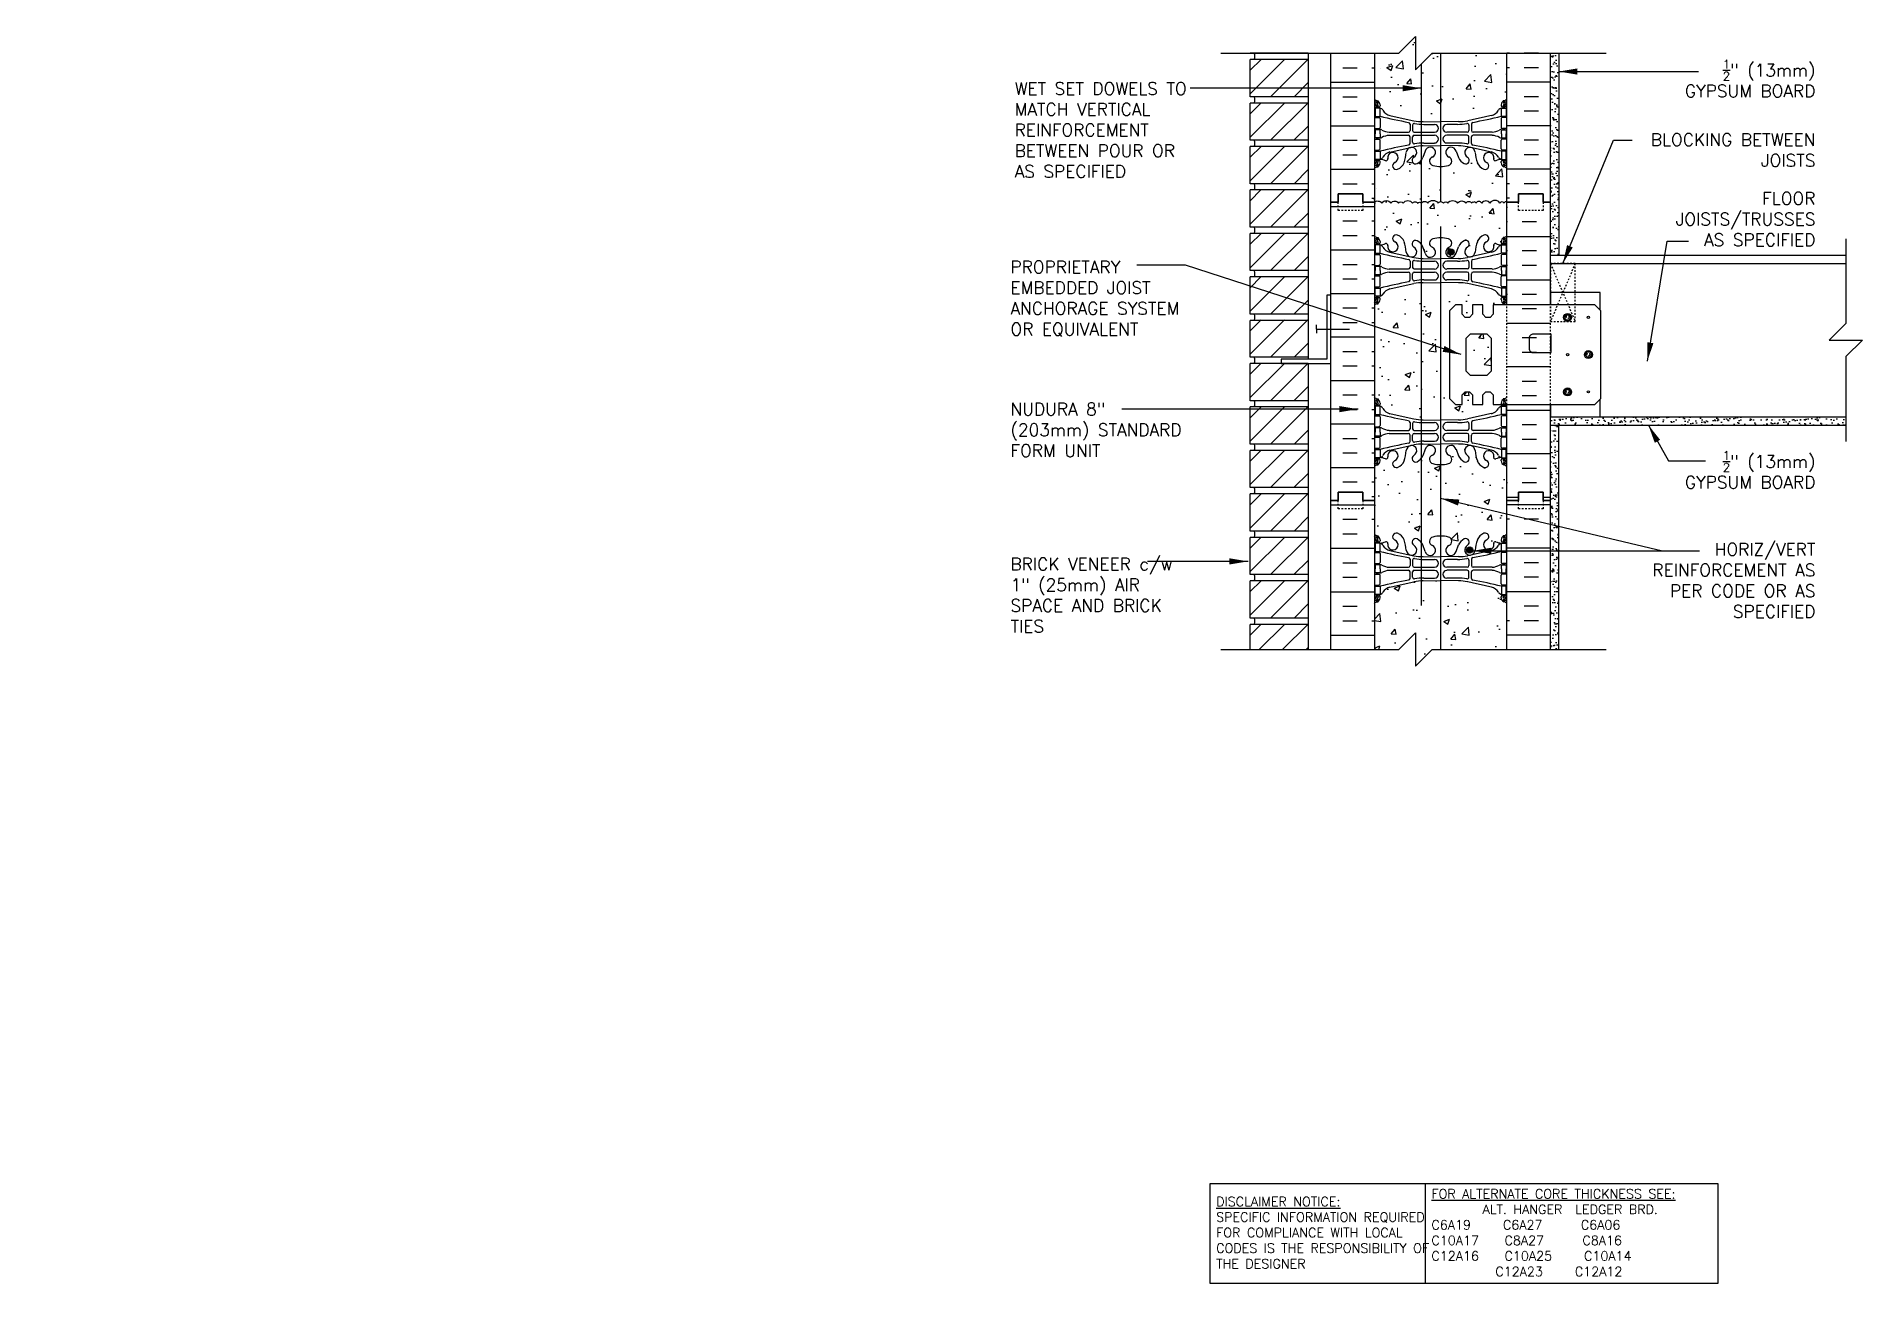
# Model space of a CAD drawing. Header units: inches. Extents: x 105 to 215, y 78 to 153.
import ezdxf

# ---------------------------------------------------------------- set-up
doc = ezdxf.new("R2010")
doc.units = ezdxf.units.IN
doc.header["$LTSCALE"] = 0.5
doc.header["$MEASUREMENT"] = 0
doc.linetypes.add('DASHED2', pattern=[0.375, 0.25, -0.125])
doc.linetypes.add('HIDDEN2', pattern=[0.1875, 0.125, -0.0625])
for name, color, linetype in [('HATCH', 12, 'Continuous'), ('line25', 2, 'Continuous'), ('LINE3', 3, 'Continuous'), ('LINE50', 5, 'Continuous'), ('LINE9', 9, 'Continuous'), ('TEXT', 4, 'Continuous'), ('Web_Edge', 9, 'Continuous')]:
    doc.layers.add(name, color=color, linetype=linetype)
doc.styles.add('DIM', font='romans.shx', dxfattribs={"width": 0.7})
doc.styles.add('ROMANS', font='romans.shx', dxfattribs={"height": 0.75})
doc.styles.get("Standard").update_dxf_attribs({"font": 'romans.shx', "height": 0.75})
doc.dimstyles.new('ext_12', dxfattribs={"dimscale": 12, "dimtxt": 0.09375, "dimasz": 0.09375, "dimexe": 0.09375, "dimexo": 0.0625, "dimgap": 0.0625, "dimtad": 1, "dimdec": 1, "dimzin": 3, "dimdsep": 46, "dimlunit": 4, "dimtxsty": 'DIM', "dimcen": 0.09, "dimdle": 0.09375, "dimclrt": 4, "dimadec": 0, "dimazin": 0, "dimtfac": 1, "dimtdec": 1, "dimtmove": 2, "dimatfit": 3, "dimfxl": 1, "dimfrac": 2, "dimtolj": 1, "dimtzin": 0, "dimarcsym": 0})
pattern_1 = [(37.5, (85.1376, 9.6238), (-0.0157483, 0.48170594), [0, -0.38, 0, -0.425, 0, -0.40625]), (7.5, (85.1376, 9.6238), (0.4424442, 0.7055365), [0, -0.205, 0, -0.3425, 0, -0.13125]), (327.5, (84.8301, 9.6238), (0.7785355, 0.0014148), [0, -0.125, 0, -0.45, 0, -0.5875]), (317.5, (84.8301, 9.6238), (0.7515317, 0.219419), [0, -0.0625, 0, -0.295, 0, -0.3375])]

msp = doc.modelspace()

# ---------------------------------------------------------------- texts
at = {"layer": 'TEXT', "char_height": 0.75, "style": 'ROMANS'}
for s, insert, width, attachment_point in [('\\A1;{\\H0.7x;\\S1/2;}" (13mm) GYPSUM BOARD', (212.21, 150.41), 9.124, 6), ('WET SET DOWELS TO MATCH VERTICAL REINFORCEMENT BETWEEN POUR OR AS SPECIFIED', (163.89, 147.3), 11.5654, 4), ('BLOCKING BETWEEN JOISTS', (212.21, 146.09), 11.5281, 6), ('FLOOR JOISTS/TRUSSES AS SPECIFIED', (212.21, 141.92), 9.124, 6), ('PROPRIETARY EMBEDDED JOIST ANCHORAGE SYSTEM OR EQUIVALENT', (163.64, 137.12), 12.4872, 4), ('NUDURA 8" (203mm) STANDARD FORM UNIT', (163.64, 129.2), 11.6995, 4), ('\\A1;{\\H0.7x;\\S1/2;}" (13mm) GYPSUM BOARD', (212.21, 126.79), 9.124, 6), ('HORIZ/VERT REINFORCEMENT AS PER CODE OR AS SPECIFIED', (212.21, 120.11), 12.021, 6), ('BRICK VENEER c/w 1" (25mm) AIR SPACE AND BRICK TIES', (163.64, 119.22), 10.8749, 4)]:
    msp.add_mtext(s, dxfattribs=dict(at, insert=insert, width=width, attachment_point=attachment_point))
at = {"layer": 'TEXT', "char_height": 0.5625, "attachment_point": 4}
for s, insert, width in [('{\\LDISCLAIMER NOTICE:}\\PSPECIFIC INFORMATION REQUIRED FOR COMPLIANCE WITH LOCAL CODES IS THE RESPONSIBILITY OF THE DESIGNER', (176.05, 80.74), 14.0024), ('{\\LFOR ALTERNATE CORE THICKNESS SEE:\\P}        ALT. HANGER  LEDGER BRD.\\PC6A19     C6A27      C6A06     \\PC10A17    C8A27      C8A16\\PC12A16    C10A25     C10A14\\P          C12A23     C12A12', (189.04, 80.74), 23.333)]:
    msp.add_mtext(s, dxfattribs=dict(at, insert=insert, width=width))

# ---------------------------------------------------------------- hatches: boundary and pattern name
at = {"layer": 'HATCH'}
h = msp.add_hatch(dxfattribs=at)
h.set_pattern_fill('AR-CONC', color=256, scale=0.5)
edge = h.paths.add_edge_path()
edge.add_line((188.43, 151.29), (188.08, 150.94))
edge.add_line((188.08, 150.94), (188.08, 152.94))
edge.add_line((188.08, 152.94), (187.08, 151.94))
edge.add_line((187.08, 151.94), (185.6, 151.94))
edge.add_line((185.6, 151.94), (185.6, 149.17))
edge.add_arc((185.94, 149.53), 0.5, 226.2109, 246.4218)
edge.add_line((185.74, 149.07), (185.83, 149.07))
edge.add_line((185.83, 149.07), (185.83, 149.03))
edge.add_arc((185.69, 148.82), 0.25, 0, 55.9442, ccw=False)
edge.add_line((185.94, 148.82), (185.94, 148.76))
edge.add_arc((185.88, 148.76), 0.0625, -90, 0, ccw=False)
edge.add_line((185.88, 148.69), (185.83, 148.69))
edge.add_line((185.83, 148.69), (185.83, 148.62))
edge.add_line((185.83, 148.62), (185.94, 148.62))
edge.add_arc((185.82, 148.28), 0.364, 32.0424, 70.3387, ccw=False)
edge.add_arc((186.74, 148.89), 0.743, 214.228, 253.8107)
edge.add_spline(control_points=[(186.53, 148.18), (187.97, 147.86)], knot_values=[0, 0, 1, 1], degree=1, periodic=0)
edge.add_arc((188.53, 150.79), 2.98, 259.2546, 268.0507)
edge.add_line((188.43, 147.81), (188.43, 151.29))
h.paths.add_polyline_path([(189.6, 151.94), (189.08, 151.94), (188.43, 151.29), (188.43, 147.81, 0.00894), (188.53, 147.81), (189.6, 147.79), (189.6, 147.79)])
h.paths.add_polyline_path([(193.6, 144.98, 0.088416), (193.45, 145.08), (193.36, 145.08), (193.36, 145.12, -0.249069), (193.25, 145.32), (193.25, 145.39, -0.414214), (193.32, 145.45), (193.36, 145.45), (193.36, 145.52), (193.26, 145.52, 0.085348), (192.93, 145.45, -0.669601), (192.8, 145.57, 2.087231), (192.36, 145.34, -1), (192.2, 144.94, -0.21345), (191.81, 145.33, -0.069923), (191.67, 145.97, 1.629604), (191.2, 145.67, -1.059167), (190.99, 145.29, -0.16372), (190.67, 145.64), (190.53, 146.03, 1.612474), (190.1, 145.67, -0.734872), (190.07, 145.16, -0.067626), (189.6, 145.09), (189.6, 142.98, -0.244698), (189.77, 142.89, -0.520567), (190.03, 142.89, -0.520567), (190.62, 142.89, -0.520567), (191.12, 142.89, -0.520567), (191.47, 142.89, -0.483211), (191.6, 142.95, -0.483211), (191.72, 142.89, -0.520567), (192.08, 142.89, -0.520567), (192.57, 142.89, -0.520567), (193.17, 142.89, -0.520567), (193.42, 142.89, -0.252333), (193.6, 142.98)])
h.paths.add_polyline_path([(189.6, 145.09, -0.069325), (189.12, 145.16, -0.734872), (189.1, 145.67, 1.612474), (188.67, 146.03), (188.53, 145.64, -0.065797), (188.43, 145.47), (188.43, 142.88, -0.535215), (188.83, 142.89, -0.520567), (189.44, 142.89, -0.244698), (189.6, 142.98)])
h.paths.add_polyline_path([(188.43, 145.47, -0.09688), (188.21, 145.29, -1.059167), (188, 145.67, 1.629604), (187.53, 145.97, -0.069923), (187.39, 145.33, -0.21345), (187, 144.94, -1), (186.84, 145.34, 2.087231), (186.4, 145.57, -0.669601), (186.27, 145.45, 0.085348), (185.94, 145.52), (185.83, 145.52), (185.83, 145.45), (185.88, 145.45, -0.414214), (185.94, 145.39), (185.94, 145.32, -0.249069), (185.83, 145.12), (185.83, 145.08), (185.74, 145.08, 0.088416), (185.6, 144.98), (185.6, 142.94, -0.451271), (186.04, 142.89, -0.520567), (186.6, 142.89, -0.520567), (187.06, 142.89, -0.520567), (187.34, 142.89, -0.520567), (187.9, 142.89, -0.520567), (188.21, 142.89, -0.497077), (188.43, 142.9)])
edge = h.paths.add_edge_path()
edge.add_line((193.6, 151.94), (189.6, 151.94))
edge.add_line((189.6, 151.94), (189.6, 147.79))
edge.add_line((189.6, 147.79), (190.67, 147.81))
edge.add_arc((190.67, 150.79), 2.98, 269.9005, 280.7454)
edge.add_spline(control_points=[(191.23, 147.86), (192.66, 148.18)], knot_values=[0, 0, 1, 1], degree=1, periodic=0)
edge.add_arc((192.46, 148.89), 0.743, 286.1893, 325.772)
edge.add_arc((193.38, 148.28), 0.364, 109.6613, 147.9576, ccw=False)
edge.add_line((193.26, 148.62), (193.36, 148.62))
edge.add_line((193.36, 148.62), (193.36, 148.69))
edge.add_line((193.36, 148.69), (193.32, 148.69))
edge.add_arc((193.32, 148.76), 0.0625, 180, 270, ccw=False)
edge.add_line((193.25, 148.76), (193.25, 148.82))
edge.add_arc((193.5, 148.82), 0.25, 124.0558, 180, ccw=False)
edge.add_line((193.36, 149.03), (193.36, 149.07))
edge.add_line((193.36, 149.07), (193.45, 149.07))
edge.add_arc((193.25, 149.53), 0.5, 293.5782, 313.7891)
edge.add_line((193.6, 149.17), (193.6, 151.94))
h.paths.add_polyline_path([(193.6, 142.94), (193.6, 142.98, 0.252333), (193.42, 142.89, 0.520567), (193.17, 142.89, 0.520567), (192.57, 142.89, 0.520567), (192.08, 142.89, 0.520567), (191.72, 142.89, 0.483211), (191.6, 142.95, 0.483211), (191.47, 142.89, 0.520567), (191.12, 142.89, 0.520567), (190.62, 142.89, 0.520567), (190.03, 142.89, 0.520567), (189.77, 142.89, 0.244698), (189.6, 142.98, 0.244698), (189.44, 142.89, 0.520567), (188.83, 142.89, 0.535215), (188.43, 142.88), (188.43, 140.42, -0.065797), (188.53, 140.25), (188.67, 139.86, 1.612474), (189.1, 140.22, -0.734872), (189.12, 140.73, -0.068475), (189.6, 140.79, -0.068475), (190.07, 140.73, -0.734872), (190.1, 140.22, 1.612474), (190.53, 139.86), (190.67, 140.25, -0.16372), (190.99, 140.6, -1.059167), (191.2, 140.22, 1.629604), (191.67, 139.92, -0.069923), (191.81, 140.56, -0.21345), (192.2, 140.95, -1), (192.36, 140.54, 2.087231), (192.8, 140.32, -0.669601), (192.93, 140.44, 0.085348), (193.26, 140.36), (193.36, 140.36), (193.36, 140.43), (193.32, 140.43, -0.414214), (193.25, 140.5), (193.25, 140.56, -0.249069), (193.36, 140.77), (193.36, 140.81), (193.45, 140.81, 0.088416), (193.6, 140.91)])
h.paths.add_polyline_path([(190.41, 139.93, -1), (190.03, 139.93, -1)], flags=16)
h.paths.add_polyline_path([(188.43, 142.9, 0.497077), (188.21, 142.89, 0.520567), (187.9, 142.89, 0.520567), (187.34, 142.89, 0.520567), (187.06, 142.89, 0.520567), (186.6, 142.89, 0.520567), (186.04, 142.89, 0.451271), (185.6, 142.94), (185.6, 140.91, 0.088416), (185.74, 140.81), (185.83, 140.81), (185.83, 140.77, -0.249069), (185.94, 140.56), (185.94, 140.5, -0.414214), (185.88, 140.43), (185.83, 140.43), (185.83, 140.36), (185.94, 140.36, 0.085348), (186.27, 140.44, -0.669601), (186.4, 140.32, 2.087231), (186.84, 140.54, -1), (187, 140.95, -0.21345), (187.39, 140.56, -0.069923), (187.53, 139.92, 1.629604), (188, 140.22, -1.059167), (188.21, 140.6, -0.09688), (188.43, 140.42)])
edge = h.paths.add_edge_path()
edge.add_arc((188.53, 135.1), 2.98, 91.9493, 100.7454)
edge.add_spline(control_points=[(187.97, 138.03), (186.53, 137.71)], knot_values=[0, 0, 1, 1], degree=1, periodic=0)
edge.add_arc((186.74, 136.99), 0.743, 106.1893, 145.772)
edge.add_arc((185.82, 137.61), 0.364, 289.6613, 327.9576, ccw=False)
edge.add_line((185.94, 137.26), (185.83, 137.26))
edge.add_line((185.83, 137.26), (185.83, 137.19))
edge.add_line((185.83, 137.19), (185.88, 137.19))
edge.add_arc((185.88, 137.13), 0.0625, 0, 90, ccw=False)
edge.add_line((185.94, 137.13), (185.94, 137.06))
edge.add_arc((185.69, 137.06), 0.25, 304.0558, 360, ccw=False)
edge.add_line((185.83, 136.86), (185.83, 136.81))
edge.add_line((185.83, 136.81), (185.74, 136.81))
edge.add_arc((185.94, 136.36), 0.5, 113.5782, 133.7891)
edge.add_line((185.6, 136.72), (185.6, 131.17))
edge.add_arc((185.94, 131.53), 0.5, 226.2109, 246.4218)
edge.add_line((185.74, 131.07), (185.83, 131.07))
edge.add_line((185.83, 131.07), (185.83, 131.03))
edge.add_arc((185.69, 130.82), 0.25, 0, 55.9442, ccw=False)
edge.add_line((185.94, 130.82), (185.94, 130.76))
edge.add_arc((185.88, 130.76), 0.0625, -90, 0, ccw=False)
edge.add_line((185.88, 130.69), (185.83, 130.69))
edge.add_line((185.83, 130.69), (185.83, 130.62))
edge.add_line((185.83, 130.62), (185.94, 130.62))
edge.add_arc((185.82, 130.28), 0.364, 32.0424, 70.3387, ccw=False)
edge.add_arc((186.74, 130.89), 0.743, 214.228, 253.8107)
edge.add_spline(control_points=[(186.53, 130.18), (187.97, 129.86)], knot_values=[0, 0, 1, 1], degree=1, periodic=0)
edge.add_arc((188.53, 132.79), 2.98, 259.2546, 268.0507)
edge.add_line((188.43, 129.81), (188.43, 138.08))
h.paths.add_polyline_path([(189.59, 136.75), (189.59, 138.1), (188.53, 138.08, 0.00894), (188.43, 138.08), (188.43, 129.81, 0.00894), (188.53, 129.81), (189.59, 129.79), (189.59, 130.75)])
edge = h.paths.add_edge_path()
edge.add_line((193.25, 137.06), (193.25, 137.13))
edge.add_arc((193.32, 137.13), 0.0625, 90, 180, ccw=False)
edge.add_line((193.32, 137.19), (193.36, 137.19))
edge.add_line((193.36, 137.19), (193.36, 137.26))
edge.add_line((193.36, 137.26), (193.26, 137.26))
edge.add_arc((193.38, 137.61), 0.364, 212.0424, 250.3387, ccw=False)
edge.add_arc((192.46, 136.99), 0.743, 34.228, 73.8107)
edge.add_spline(control_points=[(192.66, 137.71), (191.23, 138.03)], knot_values=[0, 0, 1, 1], degree=1, periodic=0)
edge.add_arc((190.67, 135.1), 2.98, 79.2546, 90.0995)
edge.add_line((190.67, 138.08), (189.6, 138.1))
edge.add_line((189.6, 138.1), (189.59, 138.1))
edge.add_line((189.59, 138.1), (189.59, 136.75))
edge.add_line((189.59, 136.75), (189.59, 130.75))
edge.add_line((189.59, 130.75), (189.59, 129.79))
edge.add_line((189.59, 129.79), (189.6, 129.79))
edge.add_line((189.6, 129.79), (190.67, 129.81))
edge.add_arc((190.67, 132.79), 2.98, 269.9005, 280.7454)
edge.add_spline(control_points=[(191.23, 129.86), (192.66, 130.18)], knot_values=[0, 0, 1, 1], degree=1, periodic=0)
edge.add_arc((192.46, 130.89), 0.743, 286.1893, 325.772)
edge.add_arc((193.38, 130.28), 0.364, 109.6613, 147.9576, ccw=False)
edge.add_line((193.26, 130.62), (193.36, 130.62))
edge.add_line((193.36, 130.62), (193.36, 130.69))
edge.add_line((193.36, 130.69), (193.32, 130.69))
edge.add_arc((193.32, 130.76), 0.0625, 192.0705, 270, ccw=False)
edge.add_line((193.25, 130.74), (192.76, 130.74))
edge.add_line((192.76, 130.74), (192.76, 131.31))
edge.add_line((192.76, 131.31), (192.58, 131.49))
edge.add_line((192.58, 131.49), (192.33, 131.49))
edge.add_line((192.33, 131.49), (192.14, 131.31))
edge.add_line((192.14, 131.31), (192.14, 130.74))
edge.add_line((192.14, 130.74), (191.51, 130.74))
edge.add_line((191.51, 130.74), (191.51, 131.31))
edge.add_line((191.51, 131.31), (191.33, 131.49))
edge.add_line((191.33, 131.49), (191.08, 131.49))
edge.add_line((191.08, 131.49), (190.89, 131.31))
edge.add_line((190.89, 131.31), (190.89, 130.74))
edge.add_line((190.89, 130.74), (190.49, 130.74))
edge.add_line((190.49, 130.74), (190.14, 131.1))
edge.add_line((190.14, 131.1), (190.14, 136.39))
edge.add_line((190.14, 136.39), (190.49, 136.74))
edge.add_line((190.49, 136.74), (190.89, 136.74))
edge.add_line((190.89, 136.74), (190.89, 136.18))
edge.add_line((190.89, 136.18), (191.08, 135.99))
edge.add_line((191.08, 135.99), (191.33, 135.99))
edge.add_line((191.33, 135.99), (191.51, 136.18))
edge.add_line((191.51, 136.18), (191.51, 136.74))
edge.add_line((191.51, 136.74), (192.14, 136.74))
edge.add_line((192.14, 136.74), (192.14, 136.18))
edge.add_line((192.14, 136.18), (192.33, 135.99))
edge.add_line((192.33, 135.99), (192.58, 135.99))
edge.add_line((192.58, 135.99), (192.76, 136.18))
edge.add_line((192.76, 136.18), (192.76, 136.74))
edge.add_line((192.76, 136.74), (193.57, 136.74))
edge.add_arc((193.25, 136.36), 0.5, 50.837, 66.4218)
edge.add_line((193.45, 136.81), (193.36, 136.81))
edge.add_line((193.36, 136.81), (193.36, 136.86))
edge.add_arc((193.5, 137.06), 0.25, 180, 235.9442, ccw=False)
h.paths.add_polyline_path([(188.43, 127.47, -0.09688), (188.21, 127.29, -1.059167), (188, 127.67, 1.629604), (187.53, 127.97, -0.069923), (187.39, 127.33, -0.21345), (187, 126.94, -1), (186.84, 127.34, 2.087231), (186.4, 127.57, -0.669601), (186.27, 127.45, 0.085348), (185.94, 127.52), (185.83, 127.52), (185.83, 127.45), (185.88, 127.45, -0.414214), (185.94, 127.39), (185.94, 127.32, -0.249069), (185.83, 127.12), (185.83, 127.08), (185.74, 127.08, 0.088416), (185.6, 126.98), (185.6, 124.94), (185.6, 122.91, 0.088416), (185.74, 122.81), (185.83, 122.81), (185.83, 122.77, -0.249069), (185.94, 122.56), (185.94, 122.5, -0.414214), (185.88, 122.43), (185.83, 122.43), (185.83, 122.36), (185.94, 122.36, 0.085348), (186.27, 122.44, -0.669601), (186.4, 122.32, 2.087231), (186.84, 122.54, -1), (187, 122.95, -0.21345), (187.39, 122.56, -0.069923), (187.53, 121.92, 1.629604), (188, 122.22, -1.059167), (188.21, 122.6, -0.09688), (188.43, 122.42)])
h.paths.add_polyline_path([(189.59, 127.09, -0.066822), (189.12, 127.16, -0.734872), (189.1, 127.67, 1.612474), (188.67, 128.03), (188.53, 127.64, -0.065797), (188.43, 127.47), (188.43, 122.42, -0.065797), (188.53, 122.25), (188.67, 121.86, 1.612474), (189.1, 122.22, -0.734872), (189.12, 122.73, -0.066822), (189.59, 122.79)])
h.paths.add_polyline_path([(193.6, 126.98, 0.088416), (193.45, 127.08), (193.36, 127.08), (193.36, 127.12, -0.249069), (193.25, 127.32), (193.25, 127.39, -0.414214), (193.32, 127.45), (193.36, 127.45), (193.36, 127.52), (193.26, 127.52, 0.085348), (192.93, 127.45, -0.669601), (192.8, 127.57, 2.087231), (192.36, 127.34, -1), (192.2, 126.94, -0.21345), (191.81, 127.33, -0.069923), (191.67, 127.97, 1.629604), (191.2, 127.67, -1.059167), (190.99, 127.29, -0.16372), (190.67, 127.64), (190.53, 128.03, 1.612474), (190.1, 127.67, -0.734872), (190.07, 127.16, -0.070129), (189.59, 127.09), (189.59, 122.79, -0.070129), (190.07, 122.73, -0.734872), (190.1, 122.22, 1.612474), (190.53, 121.86), (190.67, 122.25, -0.16372), (190.99, 122.6, -1.059167), (191.2, 122.22, 1.629604), (191.67, 121.92, -0.069923), (191.81, 122.56, -0.21345), (192.2, 122.95, -1), (192.36, 122.54, 2.087231), (192.8, 122.32, -0.669601), (192.93, 122.44, 0.085348), (193.26, 122.36), (193.36, 122.36), (193.36, 122.43), (193.32, 122.43, -0.414214), (193.25, 122.5), (193.25, 122.56, -0.249069), (193.36, 122.77), (193.36, 122.81), (193.45, 122.81, 0.088416), (193.6, 122.91), (193.6, 124.94)])
h.paths.add_polyline_path([(191.54, 121.95, -1), (191.17, 121.95, -1)], flags=16)
edge = h.paths.add_edge_path()
edge.add_arc((193.25, 118.36), 0.5, 46.2109, 66.4218)
edge.add_line((193.45, 118.81), (193.36, 118.81))
edge.add_line((193.36, 118.81), (193.36, 118.86))
edge.add_arc((193.5, 119.06), 0.25, 180, 235.9442, ccw=False)
edge.add_line((193.25, 119.06), (193.25, 119.13))
edge.add_arc((193.32, 119.13), 0.0625, 90, 180, ccw=False)
edge.add_line((193.32, 119.19), (193.36, 119.19))
edge.add_line((193.36, 119.19), (193.36, 119.26))
edge.add_line((193.36, 119.26), (193.26, 119.26))
edge.add_arc((193.38, 119.61), 0.364, 212.0424, 250.3387, ccw=False)
edge.add_arc((192.46, 118.99), 0.743, 34.228, 73.8107)
edge.add_spline(control_points=[(192.66, 119.71), (191.23, 120.03)], knot_values=[0, 0, 1, 1], degree=1, periodic=0)
edge.add_arc((190.67, 117.1), 2.98, 79.2546, 90.0995)
edge.add_line((190.67, 120.08), (189.6, 120.1))
edge.add_line((189.6, 120.1), (189.59, 120.1))
edge.add_line((189.59, 120.1), (189.59, 115.94))
edge.add_line((189.59, 115.94), (193.6, 115.94))
edge.add_line((193.6, 115.94), (193.6, 118.72))
edge = h.paths.add_edge_path()
edge.add_line((189.59, 120.1), (188.53, 120.08))
edge.add_arc((188.53, 117.1), 2.98, 89.9005, 100.7454)
edge.add_spline(control_points=[(187.97, 120.03), (186.53, 119.71)], knot_values=[0, 0, 1, 1], degree=1, periodic=0)
edge.add_arc((186.74, 118.99), 0.743, 106.1893, 145.772)
edge.add_arc((185.82, 119.61), 0.364, 289.6613, 327.9576, ccw=False)
edge.add_line((185.94, 119.26), (185.83, 119.26))
edge.add_line((185.83, 119.26), (185.83, 119.19))
edge.add_line((185.83, 119.19), (185.88, 119.19))
edge.add_arc((185.88, 119.13), 0.0625, 0, 90, ccw=False)
edge.add_line((185.94, 119.13), (185.94, 119.06))
edge.add_arc((185.69, 119.06), 0.25, 304.0558, 360, ccw=False)
edge.add_line((185.83, 118.86), (185.83, 118.81))
edge.add_line((185.83, 118.81), (185.74, 118.81))
edge.add_arc((185.94, 118.36), 0.5, 113.5782, 133.7891)
edge.add_line((185.6, 118.72), (185.6, 115.94))
edge.add_line((185.6, 115.94), (187.08, 115.94))
edge.add_line((187.08, 115.94), (188.08, 116.94))
edge.add_line((188.08, 116.94), (188.08, 114.94))
edge.add_line((188.08, 114.94), (189.08, 115.94))
edge.add_line((189.08, 115.94), (189.59, 115.94))
edge.add_line((189.59, 115.94), (189.59, 120.1))
h = msp.add_hatch(dxfattribs=at)
h.set_pattern_fill('ANSI31', color=256, scale=8, style=0)
h.set_pattern_definition([(45, (104.3142, 61.3569), (-0.707107, 0.707107), [])])
h.paths.add_polyline_path([(181.6, 151.94), (178.1, 151.94), (178.1, 151.93), (181.6, 151.93)])
h = msp.add_hatch(dxfattribs=at)
h.set_pattern_fill('ANSI31', color=256, scale=8, style=0)
h.set_pattern_definition([(45, (104.3142, 58.7319), (-0.707107, 0.707107), [])])
h.paths.add_polyline_path([(181.6, 149.31), (181.6, 151.56), (178.1, 151.56), (178.1, 149.31)])
h = msp.add_hatch(dxfattribs=at)
h.set_pattern_fill('AR-CONC', color=256, scale=0.5, style=0)
h.paths.add_polyline_path([(189.6, 151.94), (189.08, 151.94), (188.43, 151.29), (188.43, 149.51, -0.018661), (188.43, 149.5, -0.520567), (188.83, 149.5, -0.520567), (189.44, 149.5, -0.244698), (189.6, 149.59)])
h = msp.add_hatch(dxfattribs=at)
h.set_pattern_fill('AR-CONC', color=256, scale=0.5, style=0)
h.paths.add_polyline_path([(190.58, 151.94), (189.41, 151.94), (188.7, 151.23), (188.7, 149.6, -0.17013), (188.83, 149.5, -0.520567), (189.44, 149.5, -0.520567), (189.77, 149.5, -0.520567), (190.03, 149.5, -0.464142), (190.58, 149.55)])
h = msp.add_hatch(dxfattribs=at)
h.set_pattern_fill('AR-SAND', color=256, scale=0.25, style=0)
h.set_pattern_definition(pattern_1)
h.paths.add_polyline_path([(196.72, 151.94), (196.22, 151.94), (196.22, 142.94), (196.22, 139.74), (196.72, 139.74)])
h = msp.add_hatch(dxfattribs=at)
h.set_pattern_fill('ANSI31', color=256, scale=8, style=0)
h.set_pattern_definition([(45, (104.3142, 56.1069), (-0.707107, 0.707107), [])])
h.paths.add_polyline_path([(181.6, 146.68), (181.6, 148.93), (178.1, 148.93), (178.1, 146.68)])
h = msp.add_hatch(dxfattribs=at)
h.set_pattern_fill('ANSI31', color=256, scale=8, style=0)
h.set_pattern_definition([(45, (104.3142, 53.4819), (-0.707107, 0.707107), [])])
h.paths.add_polyline_path([(181.6, 144.06), (181.6, 146.31), (178.1, 146.31), (178.1, 144.06)])
h = msp.add_hatch(dxfattribs=at)
h.set_pattern_fill('ANSI31', color=256, scale=8, style=0)
h.set_pattern_definition([(45, (104.3142, 50.8569), (-0.707107, 0.707107), [])])
h.paths.add_polyline_path([(181.6, 141.43), (181.6, 143.68), (178.1, 143.68), (178.1, 141.43)])
h = msp.add_hatch(dxfattribs=at)
h.set_pattern_fill('INSUL', color=256, scale=7, style=0)
h.set_pattern_definition([(0, (-2740.563, -272.0654), (0, 2.625), []), (0, (-2740.563, -271.1904), (0, 2.625), [0.875, -0.875]), (0, (-2740.563, -270.3154), (0, 2.625), [0.875, -0.875])])
h.paths.add_polyline_path([(182.97, 124.94), (183.41, 124.94), (183.41, 125.44), (184.91, 125.44), (184.91, 124.94), (185.6, 124.94), (185.6, 142.94), (184.91, 142.94), (184.91, 143.44), (183.41, 143.44), (183.41, 142.94), (182.97, 142.94)])
h = msp.add_hatch(dxfattribs=at)
h.set_pattern_fill('INSUL', color=256, scale=7, angle=180, style=0)
h.set_pattern_definition([(180, (85.1376, 9.6238), (-3e-16, -2.625), []), (180, (85.1376, 8.7488), (-3e-16, -2.625), [0.875, -0.875]), (180, (85.1376, 7.8738), (-3e-16, -2.625), [0.875, -0.875])])
h.paths.add_polyline_path([(193.59, 139.04), (193.29, 139.04), (193.29, 138.54), (193.59, 138.54)])
h.paths.add_polyline_path([(196.22, 142.94), (195.79, 142.94), (195.79, 142.44), (194.29, 142.44), (194.29, 142.94), (193.6, 142.94), (193.6, 136.74), (196.22, 136.74)])
h = msp.add_hatch(dxfattribs=at)
h.set_pattern_fill('ANSI31', color=256, scale=8, style=0)
h.set_pattern_definition([(45, (104.3142, 48.2319), (-0.707107, 0.707107), [])])
h.paths.add_polyline_path([(181.6, 138.81), (181.6, 141.06), (178.1, 141.06), (178.1, 138.81)])
h = msp.add_hatch(dxfattribs=at)
h.set_pattern_fill('AR-CONC', color=256, scale=0.5, style=0)
h.paths.add_polyline_path([(104.87, 140.85), (105.22, 140.98), (105.12, 140.68)], flags=16)
h = msp.add_hatch(dxfattribs=at)
h.set_pattern_fill('ANSI31', color=256, scale=8, style=0)
h.set_pattern_definition([(45, (104.3142, 45.6069), (-0.707107, 0.707107), [])])
h.paths.add_polyline_path([(181.6, 136.18), (181.6, 138.43), (178.1, 138.43), (178.1, 136.18)])
h = msp.add_hatch(dxfattribs=at)
h.set_pattern_fill('ANSI31', color=256, scale=8, style=0)
h.set_pattern_definition([(45, (104.3142, 43.0117), (-0.707107, 0.707107), [])])
h.paths.add_polyline_path([(181.6, 133.59), (181.6, 135.84), (178.1, 135.84), (178.1, 133.59)])
h = msp.add_hatch(dxfattribs=at)
h.set_pattern_fill('AR-CONC', color=256, scale=0.5, style=0)
h.set_pattern_definition([(50, (-2, 0), (3.5863, -0.31376), [0.375, -4.125]), (355, (-2, 0), (-0.693757, 3.76096), [0.3, -3.3]), (100.4514, (-1.701, -0.026), (2.892547, 3.4472), [0.3187, -3.50571]), (46.1842, (-2, 1), (5.336205, -0.827595), [0.5625, -6.1875]), (96.6356, (-1.5553, 0.931), (4.67331, 4.87059), [0.47805, -5.25856]), (351.1842, (-2, 1), (4.67331, 4.87059), [0.45, -4.95]), (21, (-1.5, 0.75), (2.984535, -2.013094), [0.375, -4.125]), (326, (-1.5, 0.75), (1.216577, 3.62575), [0.3, -3.3]), (71.4514, (-1.2513, 0.5822), (4.201113, 1.61265), [0.3187, -3.50571]), (37.5, (-2, 0), (0.060799, 1.664469), [0, -3.26, 0, -3.35, 0, -3.3125]), (7.5, (-2, 0), (1.315348, 1.972059), [0, -1.91, 0, -3.185, 0, -1.2625]), (327.5, (-3.115, 0), (2.669112, -0.112774), [0, -1.25, 0, -3.9, 0, -5.175]), (317.5, (-3.615, 0), (2.91593, 0.500525), [0, -1.625, 0, -2.59, 0, -3.675])])
h.paths.add_polyline_path([(191.14, 134.74), (191.14, 132.74), (191.39, 132.49), (192.39, 132.49), (192.64, 132.74), (192.64, 134.74), (192.39, 134.99), (191.39, 134.99)], flags=17)
h = msp.add_hatch(dxfattribs=at)
h.set_pattern_fill('ANSI31', color=256, scale=8, style=0)
h.set_pattern_definition([(45, (104.3142, 40.3867), (-0.707107, 0.707107), [])])
h.paths.add_polyline_path([(181.6, 130.96), (181.6, 133.21), (178.1, 133.21), (178.1, 130.96)])
h = msp.add_hatch(dxfattribs=at)
h.set_pattern_fill('ANSI31', color=256, scale=8, style=0)
h.set_pattern_definition([(45, (104.3142, 37.7617), (-0.707107, 0.707107), [])])
h.paths.add_polyline_path([(181.6, 128.34), (181.6, 130.59), (178.1, 130.59), (178.1, 128.34)])
h = msp.add_hatch(dxfattribs=at)
h.set_pattern_fill('AR-SAND', color=256, scale=0.25, style=0)
h.set_pattern_definition(pattern_1)
h.paths.add_polyline_path([(212.21, 129.99), (196.22, 129.99), (196.22, 129.49), (212.21, 129.49)])
h = msp.add_hatch(dxfattribs=at)
h.set_pattern_fill('AR-SAND', color=256, scale=0.25, style=0)
h.set_pattern_definition(pattern_1)
h.paths.add_polyline_path([(196.72, 129.49), (196.22, 129.49), (196.22, 124.94), (196.22, 115.94), (196.72, 115.94)])
h = msp.add_hatch(dxfattribs=at)
h.set_pattern_fill('AR-SAND', color=256, scale=0.25, style=0)
h.set_pattern_definition(pattern_1)
h.paths.add_polyline_path([(214.05, 129.99), (212.21, 129.99), (212.21, 129.49), (214.05, 129.49)])
h = msp.add_hatch(dxfattribs=at)
h.set_pattern_fill('ANSI31', color=256, scale=8, style=0)
h.set_pattern_definition([(45, (104.3142, 35.1367), (-0.707107, 0.707107), [])])
h.paths.add_polyline_path([(181.6, 125.71), (181.6, 127.96), (178.1, 127.96), (178.1, 125.71)])
h = msp.add_hatch(dxfattribs=at)
h.set_pattern_fill('ANSI31', color=256, scale=8, style=0)
h.set_pattern_definition([(45, (104.3142, 32.5117), (-0.707107, 0.707107), [])])
h.paths.add_polyline_path([(181.6, 123.09), (181.6, 125.34), (178.1, 125.34), (178.1, 123.09)])
h = msp.add_hatch(dxfattribs=at)
h.set_pattern_fill('ANSI31', color=256, scale=8, style=0)
h.set_pattern_definition([(45, (104.3142, 29.8867), (-0.707107, 0.707107), [])])
h.paths.add_polyline_path([(181.6, 120.46), (181.6, 122.71), (178.1, 122.71), (178.1, 120.46)])
h = msp.add_hatch(dxfattribs=at)
h.set_pattern_fill('AR-CONC', color=256, scale=0.5, style=0)
h.paths.add_polyline_path([(109.66, 120.96, -0.638777), (109.78, 121.08, 0.087457), (110.12, 121), (110.23, 121), (110.23, 121.07), (110.18, 121.07, -0.353772), (110.12, 121.12), (109.63, 121.12), (109.63, 121.68), (109.44, 121.87), (109.19, 121.87), (109, 121.68), (109, 121.56, -0.024057), (109.06, 121.59, -1), (109.22, 121.18, 2.087231)])
h = msp.add_hatch(dxfattribs=at)
h.set_pattern_fill('ANSI31', color=256, scale=8, style=0)
h.set_pattern_definition([(45, (104.3142, 27.2617), (-0.707107, 0.707107), [])])
h.paths.add_polyline_path([(181.6, 117.84), (181.6, 120.09), (178.1, 120.09), (178.1, 117.84)])
h = msp.add_hatch(dxfattribs=at)
h.set_pattern_fill('ANSI31', color=256, scale=8, style=0)
h.set_pattern_definition([(45, (104.3142, 24.6367), (-0.707107, 0.707107), [])])
h.paths.add_polyline_path([(178.1, 115.94), (181.6, 115.94), (181.6, 117.46), (178.1, 117.46)])
at = {"layer": 'LINE3'}
for points in [[(190.03, 139.93, 1), (190.41, 139.93, 1)], [(191.17, 121.95, 1), (191.54, 121.95, 1)]]:
    msp.add_hatch(color=256, dxfattribs=at).paths.add_polyline_path(points)

# ---------------------------------------------------------------- linework, layer by layer
at = {"layer": 'HATCH'}
for p, q in [((183.69, 151.93), (184.56, 151.93)), ((183.69, 151.06), (184.56, 151.06)), ((185.44, 151.93), (185.6, 151.93)), ((185.44, 151.06), (185.6, 151.06)), ((185.94, 151), (185.94, 151)), ((193.76, 151.93), (193.6, 151.93)), ((193.76, 151.06), (193.6, 151.06)), ((195.51, 151.93), (194.64, 151.93)), ((195.51, 151.06), (194.64, 151.06)), ((182.97, 150.18), (185.6, 150.18)), ((196.22, 150.18), (193.6, 150.18)), ((183.69, 149.31), (184.56, 149.31)), ((195.51, 149.31), (194.64, 149.31)), ((183.69, 148.43), (184.56, 148.43)), ((195.51, 148.43), (194.64, 148.43)), ((182.97, 147.56), (185.6, 147.56)), ((183.69, 146.68), (184.56, 146.68)), ((196.22, 147.56), (193.6, 147.56)), ((195.51, 146.68), (194.64, 146.68)), ((183.69, 145.81), (184.56, 145.81)), ((195.51, 145.81), (194.64, 145.81)), ((182.97, 144.93), (185.6, 144.93)), ((196.22, 144.93), (193.6, 144.93)), ((183.69, 144.06), (184.56, 144.06)), ((185.44, 144.06), (185.6, 144.06)), ((185.73, 143.78), (185.73, 143.78)), ((193.76, 144.06), (193.6, 144.06)), ((195.51, 144.06), (194.64, 144.06)), ((185.44, 143.18), (185.6, 143.18)), ((193.76, 143.18), (193.6, 143.18)), ((196.22, 135.62), (193.6, 135.62)), ((195.39, 136.5), (194.51, 136.5)), ((195.39, 134.75), (194.51, 134.75)), ((195.39, 133.87), (194.51, 133.87)), ((196.22, 133), (193.6, 133)), ((195.39, 132.12), (194.51, 132.12)), ((195.39, 131.25), (194.51, 131.25)), ((196.22, 130.37), (193.6, 130.37)), ((195.39, 129.5), (194.51, 129.5)), ((195.39, 128.62), (194.51, 128.62)), ((196.22, 127.75), (193.6, 127.75)), ((195.39, 126.87), (194.51, 126.87)), ((193.64, 126), (193.6, 126)), ((195.39, 126), (194.51, 126)), ((182.97, 124.68), (185.6, 124.68)), ((194.29, 125.12), (193.6, 125.12)), ((196.22, 124.68), (193.6, 124.68)), ((196.22, 125.12), (195.79, 125.12)), ((183.69, 123.81), (184.56, 123.81)), ((185.44, 123.81), (185.6, 123.81)), ((193.76, 123.81), (193.6, 123.81)), ((195.51, 123.81), (194.64, 123.81)), ((183.69, 122.93), (184.56, 122.93)), ((195.51, 122.93), (194.64, 122.93)), ((182.97, 122.06), (185.6, 122.06)), ((196.22, 122.06), (193.6, 122.06)), ((183.69, 121.18), (184.56, 121.18)), ((183.69, 120.31), (184.56, 120.31)), ((195.51, 121.18), (194.64, 121.18)), ((195.51, 120.31), (194.64, 120.31)), ((182.97, 119.43), (185.6, 119.43)), ((196.22, 119.43), (193.6, 119.43)), ((183.69, 118.56), (184.56, 118.56)), ((195.51, 118.56), (194.64, 118.56)), ((182.97, 116.81), (185.6, 116.81)), ((183.69, 117.68), (184.56, 117.68)), ((185.44, 117.68), (185.6, 117.68)), ((193.76, 117.68), (193.6, 117.68)), ((196.22, 116.81), (193.6, 116.81)), ((195.51, 117.68), (194.64, 117.68))]:
    msp.add_line(p, q, dxfattribs=at)
for points in [[(185.6, 142.94, -0.451271), (186.04, 142.89, -0.520567), (186.6, 142.89, -0.520567), (187.06, 142.89, -0.520567), (187.34, 142.89, -0.520567), (187.9, 142.89, -0.520567), (188.21, 142.89, -0.520567), (188.43, 142.89, -0.520567), (188.83, 142.89, -0.520567), (189.44, 142.89, -0.520567), (189.77, 142.89, -0.520567), (190.03, 142.89, -0.520567), (190.62, 142.89, -0.520567), (191.12, 142.89, -0.520567), (191.47, 142.89, -0.483211), (191.6, 142.95)], [(193.6, 142.98, 0.252333), (193.42, 142.89, 0.520567), (193.17, 142.89, 0.520567), (192.57, 142.89, 0.520567), (192.08, 142.89, 0.520567), (191.72, 142.89, 0.483211), (191.6, 142.95)]]:
    msp.add_lwpolyline(points, format="xyb", dxfattribs=at)
for centre in [(177.98, 151.75), (177.98, 149.12), (177.98, 146.5), (177.98, 143.87), (177.98, 141.25), (177.98, 138.62), (177.98, 136), (177.98, 133.4), (177.98, 130.78), (177.98, 128.15), (177.98, 125.53), (177.98, 122.9), (177.98, 120.28), (177.98, 117.65)]:
    msp.add_arc(centre, 0.413, 333.033, 26.967, dxfattribs=at)
at = {"layer": 'line25'}
for p, q in [((178.1, 151.93), (178.1, 151.94)), ((181.6, 151.93), (178.1, 151.93)), ((178.1, 149.31), (178.1, 151.56)), ((181.6, 151.56), (178.1, 151.56)), ((181.6, 151.94), (181.6, 133.46)), ((185.6, 151.94), (185.6, 142.94)), ((193.6, 142.94), (193.6, 151.94)), ((181.6, 149.31), (178.1, 149.31)), ((178.1, 146.68), (178.1, 148.93)), ((181.6, 148.93), (178.1, 148.93)), ((181.6, 146.68), (178.1, 146.68)), ((178.1, 144.06), (178.1, 146.31)), ((181.6, 146.31), (178.1, 146.31)), ((181.6, 144.06), (178.1, 144.06)), ((178.1, 141.43), (178.1, 143.68)), ((181.6, 143.68), (178.1, 143.68)), ((185.6, 142.94), (185.6, 124.94)), ((193.6, 136.74), (193.6, 142.94)), ((181.6, 141.43), (178.1, 141.43)), ((181.6, 141.06), (178.1, 141.06)), ((178.1, 138.81), (178.1, 141.06)), ((196.22, 139.24), (214.05, 139.24)), ((181.6, 138.81), (178.1, 138.81)), ((178.1, 136.18), (178.1, 138.43)), ((181.6, 138.43), (178.1, 138.43)), ((199.22, 137.49), (196.22, 137.49)), ((196.22, 137.49), (196.22, 136.74)), ((199.22, 136.43), (199.22, 137.49)), ((181.6, 136.18), (178.1, 136.18)), ((178.1, 133.59), (178.1, 135.81)), ((181.6, 135.81), (178.1, 135.81)), ((181.6, 133.59), (178.1, 133.59)), ((178.1, 130.96), (178.1, 133.21)), ((181.6, 133.21), (178.1, 133.21)), ((181.6, 133.21), (181.6, 115.94)), ((181.6, 130.96), (178.1, 130.96)), ((178.1, 128.34), (178.1, 130.59)), ((181.6, 130.59), (178.1, 130.59)), ((193.6, 124.94), (193.6, 130.74)), ((196.22, 130.74), (196.22, 129.99)), ((199.22, 129.99), (199.22, 131.06)), ((196.22, 129.99), (214.05, 129.99)), ((196.22, 129.99), (199.22, 129.99)), ((181.6, 128.34), (178.1, 128.34)), ((181.6, 127.96), (178.1, 127.96)), ((178.1, 125.71), (178.1, 127.96)), ((181.6, 125.71), (178.1, 125.71)), ((181.6, 125.34), (178.1, 125.34)), ((178.1, 123.09), (178.1, 125.34)), ((185.6, 124.94), (185.6, 115.94)), ((193.6, 115.94), (193.6, 124.94)), ((181.6, 123.09), (178.1, 123.09)), ((181.6, 122.71), (178.1, 122.71)), ((178.1, 120.46), (178.1, 122.71)), ((181.6, 120.46), (178.1, 120.46)), ((181.6, 120.09), (178.1, 120.09)), ((178.1, 117.84), (178.1, 120.09)), ((181.6, 117.84), (178.1, 117.84)), ((181.6, 117.46), (178.1, 117.46)), ((178.1, 115.94), (178.1, 117.46))]:
    msp.add_line(p, q, dxfattribs=at)
for points in [[(190.14, 136.39), (190.14, 131.1), (190.49, 130.74), (190.89, 130.74), (190.89, 131.31), (191.08, 131.49), (191.33, 131.49), (191.51, 131.31), (191.51, 130.74), (192.14, 130.74), (192.14, 131.31), (192.33, 131.49), (192.58, 131.49), (192.76, 131.31), (192.76, 130.74), (198.91, 130.74), (199.26, 131.1), (199.26, 136.39), (198.91, 136.74), (192.76, 136.74), (192.76, 136.18), (192.58, 135.99), (192.33, 135.99), (192.14, 136.18), (192.14, 136.74), (191.51, 136.74), (191.51, 136.18), (191.33, 135.99), (191.08, 135.99), (190.89, 136.18), (190.89, 136.74), (190.49, 136.74)], [(191.39, 132.49), (191.14, 132.74), (191.14, 134.74), (191.39, 134.99), (192.39, 134.99), (192.64, 134.74), (192.64, 132.74), (192.39, 132.49)]]:
    msp.add_lwpolyline(points, close=True, dxfattribs=at)
msp.add_lwpolyline([(194.94, 134.11, 0.414214), (195.19, 133.86), (196.26, 133.86), (196.26, 134.98), (195.19, 134.98, 0.414214), (194.94, 134.73)], format="xyb", close=True, dxfattribs=at)
at = {"layer": 'LINE3'}
for p, q in [((188.43, 151.29), (188.43, 118.59)), ((189.6, 142.98), (189.6, 151.94)), ((189.59, 141.48), (189.59, 136.75)), ((189.59, 136.75), (189.59, 130.75)), ((189.59, 130.75), (189.59, 115.94))]:
    msp.add_line(p, q, dxfattribs=at)
for centre in [(190.22, 139.93), (191.35, 121.95)]:
    msp.add_circle(centre, 0.188, dxfattribs=at)
at = {"layer": 'LINE50'}
for p, q in [((182.97, 142.94), (182.97, 151.94)), ((196.22, 142.94), (196.22, 151.94)), ((182.97, 124.94), (182.97, 142.94)), ((196.22, 136.74), (196.22, 142.94)), ((196.22, 124.94), (196.22, 130.74)), ((182.97, 115.94), (182.97, 124.94)), ((196.22, 115.94), (196.22, 124.94))]:
    msp.add_line(p, q, dxfattribs=at)
for points in [[(185.6, 142.94), (184.91, 142.94), (184.91, 143.44), (183.41, 143.44), (183.41, 142.94), (182.97, 142.94)], [(182.97, 142.94), (183.41, 142.94), (183.41, 143.44), (184.91, 143.44), (184.91, 142.94), (185.6, 142.94)], [(193.6, 142.94), (194.29, 142.94), (194.29, 143.44), (195.79, 143.44), (195.79, 142.94), (196.22, 142.94)], [(196.22, 142.94), (195.79, 142.94), (195.79, 143.44), (194.29, 143.44), (194.29, 142.94), (193.6, 142.94)], [(182.97, 124.94), (183.41, 124.94), (183.41, 125.44), (184.91, 125.44), (184.91, 124.94), (185.6, 124.94)], [(185.6, 124.94), (184.91, 124.94), (184.91, 125.44), (183.41, 125.44), (183.41, 124.94), (182.97, 124.94)], [(196.22, 124.94), (195.79, 124.94), (195.79, 125.44), (194.29, 125.44), (194.29, 124.94), (193.6, 124.94)], [(193.6, 124.94), (194.29, 124.94), (194.29, 125.44), (195.79, 125.44), (195.79, 124.94), (196.22, 124.94)]]:
    msp.add_lwpolyline(points, dxfattribs=at)
at = {"layer": 'LINE9'}
for p, q in [((196.72, 151.94), (196.72, 139.74)), ((196.22, 139.74), (214.05, 139.74)), ((196.22, 134.86), (196.22, 133.98)), ((196.22, 134.86), (196.26, 134.86)), ((196.22, 133.98), (196.26, 133.98)), ((196.22, 129.49), (214.05, 129.49)), ((196.72, 115.94), (196.72, 129.49))]:
    msp.add_line(p, q, dxfattribs=at)
at = {"layer": 'LINE9', "linetype": 'HIDDEN2'}
for p, q in [((196.22, 139.24), (197.72, 135.74)), ((197.72, 139.24), (196.22, 135.74)), ((193.6, 130.74), (193.6, 136.73)), ((196.22, 130.74), (196.22, 136.74))]:
    msp.add_line(p, q, dxfattribs=at)
at = {"layer": 'LINE9', "linetype": 'Continuous'}
for q in [(182.1, 135.53), (184.1, 135.28), (182.1, 135.03)]:
    msp.add_line((182.1, 135.28), q, dxfattribs=at)
at = {"layer": 'LINE9'}
for points in [[(176.34, 151.94), (187.08, 151.94), (188.08, 152.94), (188.08, 150.94), (189.08, 151.94), (199.59, 151.94)], [(214.05, 140.74), (214.05, 135.62), (213.05, 134.62), (215.05, 134.62), (214.05, 133.62), (214.05, 128.49)], [(176.34, 115.94), (187.08, 115.94), (188.08, 116.94), (188.08, 114.94), (189.08, 115.94), (199.59, 115.94)]]:
    msp.add_lwpolyline(points, dxfattribs=at)
at = {"layer": 'LINE9', "linetype": 'DASHED2', "ltscale": 0.15}
for points in [[(184.91, 142.94), (184.91, 142.94), (184.91, 142.44), (183.41, 142.44), (183.41, 142.94), (183.41, 142.94)], [(184.91, 142.94), (184.91, 142.94), (184.91, 142.44), (183.41, 142.44), (183.41, 142.94), (183.41, 142.94)], [(195.79, 142.94), (195.79, 142.94), (195.79, 142.44), (194.29, 142.44), (194.29, 142.94), (194.29, 142.94)], [(195.79, 142.94), (195.79, 142.94), (195.79, 142.44), (194.29, 142.44), (194.29, 142.94), (194.29, 142.94)], [(184.91, 124.94), (184.91, 124.94), (184.91, 124.44), (183.41, 124.44), (183.41, 124.94), (183.41, 124.94)], [(184.91, 124.94), (184.91, 124.94), (184.91, 124.44), (183.41, 124.44), (183.41, 124.94), (183.41, 124.94)], [(195.79, 124.94), (195.79, 124.94), (195.79, 124.44), (194.29, 124.44), (194.29, 124.94), (194.29, 124.94)], [(195.79, 124.94), (195.79, 124.94), (195.79, 124.44), (194.29, 124.44), (194.29, 124.94), (194.29, 124.94)]]:
    msp.add_lwpolyline(points, dxfattribs=at)
at = {"layer": 'LINE9', "linetype": 'HIDDEN2'}
msp.add_lwpolyline([(196.22, 135.74), (197.72, 135.74), (197.72, 139.24), (196.22, 139.24)], close=True, dxfattribs=at)
at = {"layer": 'LINE9'}
for points in [[(182.97, 137.34), (182.72, 137.34), (182.72, 133.46), (179.97, 133.46), (179.97, 133.21), (182.97, 133.21)], [(197.36, 136.15), (197.45, 135.99), (197.36, 135.83), (197.17, 135.83), (197.08, 135.99), (197.17, 136.15)], [(198.61, 133.9), (198.7, 133.74), (198.61, 133.58), (198.42, 133.58), (198.33, 133.74), (198.42, 133.9)], [(197.36, 131.65), (197.45, 131.49), (197.36, 131.33), (197.17, 131.33), (197.08, 131.49), (197.17, 131.65)]]:
    msp.add_lwpolyline(points, close=True, dxfattribs=at)
for centre, radius in [((197.26, 135.99), 0.241), ((198.51, 135.99), 0.0625), ((197.26, 133.74), 0.0625), ((198.51, 133.74), 0.241), ((197.26, 131.49), 0.241), ((198.51, 131.49), 0.0625)]:
    msp.add_circle(centre, radius, dxfattribs=at)
at = {"layer": 'LINE9', "linetype": 'DASHED2'}
for centre in [(197.26, 136), (198.51, 133.75), (197.26, 131.5)]:
    msp.add_circle(centre, 0.0843, dxfattribs=at)
at = {"layer": 'TEXT'}
msp.add_lwpolyline([(175.68, 83.71), (188.67, 83.71), (188.67, 77.67), (175.68, 77.67)], close=True, dxfattribs=at)
msp.add_lwpolyline([(188.67, 83.71), (206.33, 83.71), (206.33, 77.67), (188.67, 77.67)], dxfattribs=at)
at = {"layer": 'Web_Edge'}
for p, q in [((185.6, 148.79), (185.68, 148.79)), ((185.74, 149.07), (185.83, 149.07)), ((185.83, 149.07), (185.83, 149.03)), ((185.94, 148.82), (185.94, 148.76)), ((193.25, 148.82), (193.25, 148.76)), ((193.45, 149.07), (193.36, 149.07)), ((193.36, 149.07), (193.36, 149.03)), ((193.6, 148.79), (193.52, 148.79)), ((185.6, 148.69), (185.88, 148.69)), ((185.6, 148.05), (185.88, 148.05)), ((185.74, 148.69), (185.74, 148.62)), ((185.74, 148.12), (185.74, 148.05)), ((185.83, 148.69), (185.83, 148.62)), ((185.83, 148.12), (185.83, 148.05)), ((185.94, 147.99), (185.94, 147.46)), ((187.75, 147.65), (187.75, 147.27)), ((188.53, 147.81), (189.6, 147.79)), ((190.67, 147.81), (189.6, 147.79)), ((191.45, 147.65), (191.45, 147.27)), ((193.25, 147.99), (193.25, 147.46)), ((193.6, 148.69), (193.32, 148.69)), ((193.6, 148.05), (193.32, 148.05)), ((193.36, 148.69), (193.36, 148.62)), ((193.36, 148.12), (193.36, 148.05)), ((193.45, 148.69), (193.45, 148.62)), ((193.45, 148.12), (193.45, 148.05)), ((185.6, 147.39), (185.88, 147.39)), ((185.6, 146.75), (185.88, 146.75)), ((185.74, 147.39), (185.74, 147.32)), ((185.74, 146.75), (185.74, 146.82)), ((185.83, 147.39), (185.83, 147.32)), ((185.83, 146.75), (185.83, 146.82)), ((185.94, 146.16), (185.94, 146.69)), ((186.49, 147.17), (187.65, 147.17)), ((186.49, 146.98), (187.65, 146.98)), ((187.75, 146.49), (187.75, 146.88)), ((187.9, 147.59), (187.9, 147.27)), ((187.9, 146.56), (187.9, 146.88)), ((188, 147.17), (189.23, 147.17)), ((188, 146.98), (189.23, 146.98)), ((188.58, 147.64), (189.23, 147.64)), ((190.62, 147.64), (189.97, 147.64)), ((191.2, 147.17), (189.97, 147.17)), ((191.2, 146.98), (189.97, 146.98)), ((191.3, 147.59), (191.3, 147.27)), ((191.3, 146.56), (191.3, 146.88)), ((191.45, 146.49), (191.45, 146.88)), ((192.7, 147.17), (191.55, 147.17)), ((192.7, 146.98), (191.55, 146.98)), ((193.25, 146.16), (193.25, 146.69)), ((193.6, 147.39), (193.32, 147.39)), ((193.6, 146.75), (193.32, 146.75)), ((193.36, 147.39), (193.36, 147.32)), ((193.36, 146.75), (193.36, 146.82)), ((193.45, 147.39), (193.45, 147.32)), ((193.45, 146.75), (193.45, 146.82)), ((185.6, 146.09), (185.88, 146.09)), ((185.6, 145.45), (185.88, 145.45)), ((185.74, 146.02), (185.74, 146.09)), ((185.74, 145.45), (185.74, 145.52)), ((185.83, 146.02), (185.83, 146.09)), ((185.83, 145.45), (185.83, 145.52)), ((188.53, 146.34), (189.6, 146.36)), ((188.67, 146.03), (188.53, 145.64)), ((188.58, 146.51), (189.23, 146.51)), ((190.67, 146.34), (189.6, 146.36)), ((190.62, 146.51), (189.97, 146.51)), ((190.53, 146.03), (190.67, 145.64)), ((193.6, 146.09), (193.32, 146.09)), ((193.6, 145.45), (193.32, 145.45)), ((193.36, 146.02), (193.36, 146.09)), ((193.36, 145.45), (193.36, 145.52)), ((193.45, 146.02), (193.45, 146.09)), ((193.45, 145.45), (193.45, 145.52)), ((185.6, 145.35), (185.68, 145.35)), ((185.74, 145.08), (185.83, 145.08)), ((185.83, 145.08), (185.83, 145.12)), ((185.94, 145.32), (185.94, 145.39)), ((193.25, 145.32), (193.25, 145.39)), ((193.36, 145.08), (193.36, 145.12)), ((193.45, 145.08), (193.36, 145.08)), ((193.6, 145.35), (193.52, 145.35)), ((185.6, 140.53), (185.68, 140.53)), ((185.6, 140.43), (185.88, 140.43)), ((185.74, 140.81), (185.83, 140.81)), ((185.74, 140.43), (185.74, 140.36)), ((185.83, 140.81), (185.83, 140.77)), ((185.83, 140.43), (185.83, 140.36)), ((185.94, 140.56), (185.94, 140.5)), ((188.67, 139.86), (188.53, 140.25)), ((190.53, 139.86), (190.67, 140.25)), ((193.25, 140.56), (193.25, 140.5)), ((193.6, 140.43), (193.32, 140.43)), ((193.45, 140.81), (193.36, 140.81)), ((193.36, 140.81), (193.36, 140.77)), ((193.36, 140.43), (193.36, 140.36)), ((193.45, 140.43), (193.45, 140.36)), ((193.6, 140.53), (193.52, 140.53)), ((185.6, 139.79), (185.88, 139.79)), ((185.6, 139.13), (185.88, 139.13)), ((185.74, 139.86), (185.74, 139.79)), ((185.74, 139.13), (185.74, 139.06)), ((185.83, 139.86), (185.83, 139.79)), ((185.83, 139.13), (185.83, 139.06)), ((185.94, 139.73), (185.94, 139.2)), ((186.49, 138.91), (187.65, 138.91)), ((187.75, 139.39), (187.75, 139.01)), ((187.9, 139.33), (187.9, 139.01)), ((188, 138.91), (189.23, 138.91)), ((188.53, 139.55), (189.6, 139.53)), ((188.58, 139.38), (189.23, 139.38)), ((190.67, 139.55), (189.6, 139.53)), ((190.62, 139.38), (189.97, 139.38)), ((191.2, 138.91), (189.97, 138.91)), ((191.3, 139.33), (191.3, 139.01)), ((191.45, 139.39), (191.45, 139.01)), ((192.7, 138.91), (191.55, 138.91)), ((193.25, 139.73), (193.25, 139.2)), ((193.6, 139.79), (193.32, 139.79)), ((193.6, 139.13), (193.32, 139.13)), ((193.36, 139.86), (193.36, 139.79)), ((193.36, 139.13), (193.36, 139.06)), ((193.45, 139.86), (193.45, 139.79)), ((193.45, 139.13), (193.45, 139.06)), ((185.6, 138.49), (185.88, 138.49)), ((185.6, 137.83), (185.88, 137.83)), ((185.74, 138.49), (185.74, 138.56)), ((185.74, 137.76), (185.74, 137.83)), ((185.83, 138.49), (185.83, 138.56)), ((185.83, 137.76), (185.83, 137.83)), ((185.94, 137.9), (185.94, 138.43)), ((186.49, 138.72), (187.65, 138.72)), ((187.75, 138.23), (187.75, 138.62)), ((187.9, 138.3), (187.9, 138.62)), ((188, 138.72), (189.23, 138.72)), ((188.53, 138.08), (189.6, 138.1)), ((188.58, 138.25), (189.23, 138.25)), ((190.67, 138.08), (189.6, 138.1)), ((191.2, 138.72), (189.97, 138.72)), ((190.62, 138.25), (189.97, 138.25)), ((191.3, 138.3), (191.3, 138.62)), ((191.45, 138.23), (191.45, 138.62)), ((192.7, 138.72), (191.55, 138.72)), ((193.25, 137.9), (193.25, 138.43)), ((193.6, 138.49), (193.32, 138.49)), ((193.6, 137.83), (193.32, 137.83)), ((193.36, 138.49), (193.36, 138.56)), ((193.36, 137.76), (193.36, 137.83)), ((193.45, 138.49), (193.45, 138.56)), ((193.45, 137.76), (193.45, 137.83)), ((185.6, 137.19), (185.88, 137.19)), ((185.6, 137.09), (185.68, 137.09)), ((185.74, 137.19), (185.74, 137.26)), ((185.74, 136.81), (185.83, 136.81)), ((185.83, 137.19), (185.83, 137.26)), ((185.83, 136.81), (185.83, 136.86)), ((185.94, 137.06), (185.94, 137.13)), ((193.25, 137.06), (193.25, 137.13)), ((193.6, 137.19), (193.32, 137.19)), ((193.36, 137.19), (193.36, 137.26)), ((193.36, 136.81), (193.36, 136.86)), ((193.45, 136.81), (193.36, 136.81)), ((193.45, 137.19), (193.45, 137.26)), ((193.6, 137.09), (193.52, 137.09)), ((185.6, 122.53), (185.68, 122.53)), ((185.6, 122.43), (185.88, 122.43)), ((185.74, 122.81), (185.83, 122.81)), ((185.74, 122.43), (185.74, 122.36)), ((185.83, 122.81), (185.83, 122.77)), ((185.83, 122.43), (185.83, 122.36)), ((185.94, 122.56), (185.94, 122.5)), ((193.25, 122.56), (193.25, 122.5)), ((193.6, 122.43), (193.32, 122.43)), ((193.45, 122.81), (193.36, 122.81)), ((193.36, 122.81), (193.36, 122.77)), ((193.36, 122.43), (193.36, 122.36)), ((193.45, 122.43), (193.45, 122.36)), ((193.6, 122.53), (193.52, 122.53)), ((185.6, 121.79), (185.88, 121.79)), ((185.74, 121.86), (185.74, 121.79)), ((185.83, 121.86), (185.83, 121.79)), ((185.94, 121.73), (185.94, 121.2)), ((187.75, 121.39), (187.75, 121.01)), ((187.9, 121.33), (187.9, 121.01)), ((188.67, 121.86), (188.53, 122.25)), ((188.53, 121.55), (189.6, 121.53)), ((188.58, 121.38), (189.23, 121.38)), ((190.67, 121.55), (189.6, 121.53)), ((190.62, 121.38), (189.97, 121.38)), ((190.53, 121.86), (190.67, 122.25)), ((191.3, 121.33), (191.3, 121.01)), ((191.45, 121.39), (191.45, 121.01)), ((193.25, 121.73), (193.25, 121.2)), ((193.6, 121.79), (193.32, 121.79)), ((193.36, 121.86), (193.36, 121.79)), ((193.45, 121.86), (193.45, 121.79)), ((185.6, 121.13), (185.88, 121.13)), ((185.6, 120.49), (185.88, 120.49)), ((185.74, 121.13), (185.74, 121.06)), ((185.74, 120.49), (185.74, 120.56)), ((185.83, 121.13), (185.83, 121.06)), ((185.83, 120.49), (185.83, 120.56)), ((185.94, 119.9), (185.94, 120.43)), ((186.49, 120.91), (187.65, 120.91)), ((186.49, 120.72), (187.65, 120.72)), ((187.75, 120.23), (187.75, 120.62)), ((187.9, 120.3), (187.9, 120.62)), ((188, 120.91), (189.23, 120.91)), ((188, 120.72), (189.23, 120.72)), ((188.58, 120.25), (189.23, 120.25)), ((191.2, 120.91), (189.97, 120.91)), ((191.2, 120.72), (189.97, 120.72)), ((190.62, 120.25), (189.97, 120.25)), ((191.3, 120.3), (191.3, 120.62)), ((191.45, 120.23), (191.45, 120.62)), ((192.7, 120.91), (191.55, 120.91)), ((192.7, 120.72), (191.55, 120.72)), ((193.25, 119.9), (193.25, 120.43)), ((193.6, 121.13), (193.32, 121.13)), ((193.6, 120.49), (193.32, 120.49)), ((193.36, 121.13), (193.36, 121.06)), ((193.36, 120.49), (193.36, 120.56)), ((193.45, 121.13), (193.45, 121.06)), ((193.45, 120.49), (193.45, 120.56)), ((185.6, 119.83), (185.88, 119.83)), ((185.6, 119.19), (185.88, 119.19)), ((185.6, 119.09), (185.68, 119.09)), ((185.74, 119.76), (185.74, 119.83)), ((185.74, 119.19), (185.74, 119.26)), ((185.83, 119.76), (185.83, 119.83)), ((185.83, 119.19), (185.83, 119.26)), ((185.94, 119.06), (185.94, 119.13)), ((188.53, 120.08), (189.6, 120.1)), ((190.67, 120.08), (189.6, 120.1)), ((193.25, 119.06), (193.25, 119.13)), ((193.6, 119.83), (193.32, 119.83)), ((193.6, 119.19), (193.32, 119.19)), ((193.36, 119.76), (193.36, 119.83)), ((193.36, 119.19), (193.36, 119.26)), ((193.45, 119.76), (193.45, 119.83)), ((193.45, 119.19), (193.45, 119.26)), ((193.6, 119.09), (193.52, 119.09)), ((185.74, 118.81), (185.83, 118.81)), ((185.83, 118.81), (185.83, 118.86)), ((193.36, 118.81), (193.36, 118.86)), ((193.45, 118.81), (193.36, 118.81))]:
    msp.add_line(p, q, dxfattribs=at)
at = {"layer": 'Web_Edge', "color": 8}
for p, q in [((185.6, 130.79), (185.68, 130.79)), ((185.6, 130.69), (185.88, 130.69)), ((185.6, 130.05), (185.88, 130.05)), ((185.74, 131.07), (185.83, 131.07)), ((185.74, 130.69), (185.74, 130.62)), ((185.74, 130.12), (185.74, 130.05)), ((185.83, 131.07), (185.83, 131.03)), ((185.83, 130.69), (185.83, 130.62)), ((185.83, 130.12), (185.83, 130.05)), ((185.94, 130.82), (185.94, 130.76)), ((193.25, 130.82), (193.25, 130.76)), ((193.6, 130.69), (193.32, 130.69)), ((193.6, 130.05), (193.32, 130.05)), ((193.45, 131.07), (193.36, 131.07)), ((193.36, 131.07), (193.36, 131.03)), ((193.36, 130.69), (193.36, 130.62)), ((193.36, 130.12), (193.36, 130.05)), ((193.45, 130.69), (193.45, 130.62)), ((193.45, 130.12), (193.45, 130.05)), ((193.6, 130.79), (193.52, 130.79)), ((185.6, 129.39), (185.88, 129.39)), ((185.74, 129.39), (185.74, 129.32)), ((185.83, 129.39), (185.83, 129.32)), ((185.94, 129.99), (185.94, 129.46)), ((186.49, 129.17), (187.65, 129.17)), ((186.49, 128.98), (187.65, 128.98)), ((187.75, 129.65), (187.75, 129.27)), ((187.9, 129.59), (187.9, 129.27)), ((188, 129.17), (189.23, 129.17)), ((188, 128.98), (189.23, 128.98)), ((188.53, 129.81), (189.6, 129.79)), ((188.58, 129.64), (189.23, 129.64)), ((190.67, 129.81), (189.6, 129.79)), ((190.62, 129.64), (189.97, 129.64)), ((191.2, 129.17), (189.97, 129.17)), ((191.2, 128.98), (189.97, 128.98)), ((191.3, 129.59), (191.3, 129.27)), ((191.45, 129.65), (191.45, 129.27)), ((192.7, 129.17), (191.55, 129.17)), ((192.7, 128.98), (191.55, 128.98)), ((193.25, 129.99), (193.25, 129.46)), ((193.6, 129.39), (193.32, 129.39)), ((193.36, 129.39), (193.36, 129.32)), ((193.45, 129.39), (193.45, 129.32)), ((185.6, 128.75), (185.88, 128.75)), ((185.6, 128.09), (185.88, 128.09)), ((185.74, 128.75), (185.74, 128.82)), ((185.74, 128.02), (185.74, 128.09)), ((185.83, 128.75), (185.83, 128.82)), ((185.83, 128.02), (185.83, 128.09)), ((185.94, 128.16), (185.94, 128.69)), ((187.75, 128.49), (187.75, 128.88)), ((187.9, 128.56), (187.9, 128.88)), ((188.53, 128.34), (189.6, 128.36)), ((188.67, 128.03), (188.53, 127.64)), ((188.58, 128.51), (189.23, 128.51)), ((190.67, 128.34), (189.6, 128.36)), ((190.62, 128.51), (189.97, 128.51)), ((190.53, 128.03), (190.67, 127.64)), ((191.3, 128.56), (191.3, 128.88)), ((191.45, 128.49), (191.45, 128.88)), ((193.25, 128.16), (193.25, 128.69)), ((193.6, 128.75), (193.32, 128.75)), ((193.6, 128.09), (193.32, 128.09)), ((193.36, 128.75), (193.36, 128.82)), ((193.36, 128.02), (193.36, 128.09)), ((193.45, 128.75), (193.45, 128.82)), ((193.45, 128.02), (193.45, 128.09)), ((185.6, 127.45), (185.88, 127.45)), ((185.6, 127.35), (185.68, 127.35)), ((185.74, 127.45), (185.74, 127.52)), ((185.74, 127.08), (185.83, 127.08)), ((185.83, 127.45), (185.83, 127.52)), ((185.83, 127.08), (185.83, 127.12)), ((185.94, 127.32), (185.94, 127.39)), ((193.25, 127.32), (193.25, 127.39)), ((193.6, 127.45), (193.32, 127.45)), ((193.36, 127.45), (193.36, 127.52)), ((193.36, 127.08), (193.36, 127.12)), ((193.45, 127.08), (193.36, 127.08)), ((193.45, 127.45), (193.45, 127.52)), ((193.6, 127.35), (193.52, 127.35))]:
    msp.add_line(p, q, dxfattribs=at)
at = {"layer": 'Web_Edge'}
for points in [[(185.64, 148.12), (185.94, 148.12), (185.94, 148.62), (185.64, 148.62)], [(193.56, 148.12), (193.26, 148.12), (193.26, 148.62), (193.56, 148.62)], [(185.64, 146.02), (185.94, 146.02), (185.94, 145.52), (185.64, 145.52)], [(193.56, 146.02), (193.26, 146.02), (193.26, 145.52), (193.56, 145.52)], [(185.64, 139.86), (185.94, 139.86), (185.94, 140.36), (185.64, 140.36)], [(193.56, 139.86), (193.26, 139.86), (193.26, 140.36), (193.56, 140.36)], [(185.64, 137.76), (185.94, 137.76), (185.94, 137.26), (185.64, 137.26)], [(193.56, 137.76), (193.26, 137.76), (193.26, 137.26), (193.56, 137.26)], [(185.64, 121.86), (185.94, 121.86), (185.94, 122.36), (185.64, 122.36)], [(193.56, 121.86), (193.26, 121.86), (193.26, 122.36), (193.56, 122.36)], [(185.64, 119.76), (185.94, 119.76), (185.94, 119.26), (185.64, 119.26)], [(193.56, 119.76), (193.26, 119.76), (193.26, 119.26), (193.56, 119.26)]]:
    msp.add_lwpolyline(points, close=True, dxfattribs=at)
for points in [[(185.94, 147.07), (185.94, 147.32), (185.64, 147.32), (185.64, 147.07)], [(185.94, 147.07), (185.94, 146.82), (185.64, 146.82), (185.64, 147.07)], [(193.26, 147.07), (193.26, 147.32), (193.56, 147.32), (193.56, 147.07)], [(193.26, 147.07), (193.26, 146.82), (193.56, 146.82), (193.56, 147.07)], [(185.94, 138.81), (185.94, 139.06), (185.64, 139.06), (185.64, 138.81)], [(193.26, 138.81), (193.26, 139.06), (193.56, 139.06), (193.56, 138.81)], [(185.94, 138.81), (185.94, 138.56), (185.64, 138.56), (185.64, 138.81)], [(193.26, 138.81), (193.26, 138.56), (193.56, 138.56), (193.56, 138.81)], [(185.94, 120.81), (185.94, 121.06), (185.64, 121.06), (185.64, 120.81)], [(185.94, 120.81), (185.94, 120.56), (185.64, 120.56), (185.64, 120.81)], [(193.26, 120.81), (193.26, 121.06), (193.56, 121.06), (193.56, 120.81)], [(193.26, 120.81), (193.26, 120.56), (193.56, 120.56), (193.56, 120.81)]]:
    msp.add_lwpolyline(points, dxfattribs=at)
at = {"layer": 'Web_Edge', "color": 8}
for points in [[(185.64, 130.12), (185.94, 130.12), (185.94, 130.62), (185.64, 130.62)], [(193.56, 130.12), (193.26, 130.12), (193.26, 130.62), (193.56, 130.62)], [(185.64, 128.02), (185.94, 128.02), (185.94, 127.52), (185.64, 127.52)], [(193.56, 128.02), (193.26, 128.02), (193.26, 127.52), (193.56, 127.52)]]:
    msp.add_lwpolyline(points, close=True, dxfattribs=at)
for points in [[(185.94, 129.07), (185.94, 129.32), (185.64, 129.32), (185.64, 129.07)], [(185.94, 129.07), (185.94, 128.82), (185.64, 128.82), (185.64, 129.07)], [(193.26, 129.07), (193.26, 129.32), (193.56, 129.32), (193.56, 129.07)], [(193.26, 129.07), (193.26, 128.82), (193.56, 128.82), (193.56, 129.07)]]:
    msp.add_lwpolyline(points, dxfattribs=at)
at = {"layer": 'Web_Edge'}
for centre, radius, start, end in [((185.94, 149.53), 0.5, 226.2109, 250.5288), ((185.94, 149.53), 0.6, 234.7832, 245.0748), ((185.68, 148.81), 0.0196, 269.4032, 15.4901), ((185.94, 148.88), 0.25, 140.1145, 222.4609), ((185.68, 148.97), 0.021, 343.464, 63.9957), ((185.78, 149.01), 0.045, 321.448, 139.1879), ((185.79, 148.74), 0.045, 222.4609, 42.4609), ((185.69, 148.82), 0.25, 0, 70.5288), ((185.94, 148.88), 0.16, 140.0001, 222.4609), ((185.88, 148.76), 0.0625, 270, 0), ((193.5, 148.82), 0.25, 109.4712, 180), ((193.32, 148.76), 0.0625, 180, 270), ((193.42, 149.01), 0.045, 40.8121, 218.552), ((193.41, 148.74), 0.045, 137.5391, 317.5391), ((193.26, 148.88), 0.16, 317.5391, 39.9999), ((193.25, 149.53), 0.5, 289.4712, 313.7891), ((193.26, 148.88), 0.25, 317.5391, 39.8855), ((193.51, 148.97), 0.021, 116.0043, 196.536), ((193.52, 148.81), 0.0196, 164.5099, 270.5968), ((193.25, 149.53), 0.6, 294.9252, 305.2168), ((185.88, 147.99), 0.0625, 0, 90), ((185.82, 148.28), 0.364, 34.9775, 70.3387), ((192.75, 175.55), 28.25, 256.0552, 259.6343), ((186.74, 148.89), 0.743, 212.7919, 253.8107), ((187.65, 147.65), 0.1, 360, 79.6343), ((188, 147.59), 0.1, 79.2546, 180), ((188.53, 150.79), 2.98, 259.2546, 270.0995), ((188.57, 150.62), 2.98, 259.2546, 270.0995), ((190.62, 150.62), 2.98, 269.9005, 280.7454), ((190.67, 150.79), 2.98, 269.9005, 280.7454), ((191.2, 147.59), 0.1, 0, 100.7454), ((191.55, 147.65), 0.1, 100.3657, 180), ((186.45, 175.55), 28.25, 280.3657, 283.9448), ((192.46, 148.89), 0.743, 286.1893, 327.2081), ((193.38, 148.28), 0.364, 109.6613, 145.0225), ((193.32, 147.99), 0.0625, 90, 180), ((185.88, 147.46), 0.0625, 270, 0), ((185.88, 146.69), 0.0625, 0, 90), ((185.94, 147.11), 0.219, 60.4937, 88.92), ((185.94, 147.04), 0.219, 271.08, 299.5063), ((186.58, 148.33), 1.16, 242.5844, 265.8032), ((186.58, 145.82), 1.16, 94.1968, 117.4156), ((187.65, 147.27), 0.1, 270.0388, 360), ((187.65, 146.88), 0.1, 0, 89.9612), ((188, 147.27), 0.1, 180, 270), ((188, 146.88), 0.1, 90, 180), ((188, 146.56), 0.1, 180, 280.7454), ((189.23, 147.4), 0.234, 270, 90), ((189.23, 146.75), 0.234, 270, 90), ((189.97, 147.4), 0.234, 90, 270), ((189.97, 146.75), 0.234, 90, 270), ((191.2, 146.56), 0.1, 259.2546, 0), ((191.2, 147.27), 0.1, 270, 0), ((191.2, 146.88), 0.1, 0, 90), ((191.55, 147.27), 0.1, 180, 269.9612), ((191.55, 146.88), 0.1, 90.0388, 180), ((192.62, 148.33), 1.16, 274.1968, 297.4156), ((192.62, 145.82), 1.16, 62.5844, 85.8032), ((193.26, 147.11), 0.219, 91.08, 119.5063), ((193.26, 147.04), 0.219, 240.4937, 268.92), ((193.32, 147.46), 0.0625, 180, 270), ((193.32, 146.69), 0.0625, 90, 180), ((185.79, 145.41), 0.045, 317.5391, 137.5391), ((185.88, 146.16), 0.0625, 270, 0), ((185.88, 145.39), 0.0625, 360, 90), ((192.75, 118.6), 28.25, 100.3657, 103.9448), ((185.82, 145.87), 0.364, 289.6613, 325.0225), ((185.88, 144.53), 0.997, 66.8533, 86.8462), ((186.74, 145.26), 0.743, 106.1893, 147.2081), ((186.31, 145.54), 0.0968, 249.5669, 19.8449), ((186.71, 145.63), 0.314, 293.8084, 191.4114), ((185.17, 146.13), 2.36, 339.9985, 355.6105), ((187.84, 145.94), 0.314, 296.0652, 177.2643), ((187.65, 146.49), 0.1, 280.3657, 0), ((188.09, 145.47), 0.217, 121.463, 294.4736), ((188.53, 143.36), 2.98, 89.9005, 100.7454), ((188.57, 143.53), 2.98, 89.9005, 100.7454), ((187.84, 145.94), 0.75, 297.0295, 336.3062), ((188.97, 145.95), 0.314, 293.8084, 166.5854), ((189.19, 145.42), 0.268, 109.9662, 255.2108), ((190.22, 145.95), 0.314, 13.4146, 246.1916), ((190, 145.42), 0.268, 284.7892, 70.0338), ((190.62, 143.53), 2.98, 79.2546, 90.0995), ((190.67, 143.36), 2.98, 79.2546, 90.0995), ((191.36, 145.94), 0.75, 203.6938, 242.9705), ((191.11, 145.47), 0.217, 245.5264, 58.537), ((191.36, 145.94), 0.314, 2.7357, 243.9348), ((191.55, 146.49), 0.1, 180, 259.6343), ((186.45, 118.6), 28.25, 76.0552, 79.6343), ((194.03, 146.13), 2.36, 184.3895, 200.0015), ((192.49, 145.63), 0.314, 348.5886, 246.1916), ((192.46, 145.26), 0.743, 32.7919, 73.8107), ((192.89, 145.54), 0.0968, 160.1551, 290.4331), ((193.31, 144.53), 0.997, 93.1538, 113.1467), ((193.38, 145.87), 0.364, 214.9775, 250.3387), ((193.32, 146.16), 0.0625, 180, 270), ((193.32, 145.39), 0.0625, 90, 180), ((193.41, 145.41), 0.045, 42.4609, 222.4609), ((185.94, 144.62), 0.6, 114.9252, 125.2168), ((185.94, 144.62), 0.5, 109.4712, 133.7891), ((185.68, 145.34), 0.0196, 344.5099, 90.5968), ((185.94, 145.27), 0.25, 137.5391, 219.8855), ((185.68, 145.18), 0.021, 296.0043, 16.536), ((185.78, 145.14), 0.045, 220.8121, 38.552), ((185.94, 145.27), 0.16, 137.5391, 219.9999), ((185.69, 145.32), 0.25, 289.4712, 360), ((186.92, 145.14), 0.22, 111.8037, 291.8037), ((186.76, 145.57), 0.677, 290.6803, 338.8761), ((189.59, 146.85), 1.75, 254.7082, 270.3771), ((189.61, 146.85), 1.75, 269.6229, 285.2918), ((192.44, 145.57), 0.677, 201.1239, 249.3197), ((192.28, 145.14), 0.22, 248.1963, 68.1963), ((193.5, 145.32), 0.25, 180, 250.5288), ((193.42, 145.14), 0.045, 141.448, 319.1879), ((193.26, 145.27), 0.16, 320.0001, 42.4609), ((193.25, 144.62), 0.5, 46.2109, 70.5288), ((193.26, 145.27), 0.25, 320.1145, 42.4609), ((193.51, 145.18), 0.021, 163.464, 243.9957), ((193.52, 145.34), 0.0196, 89.4032, 195.4901), ((193.25, 144.62), 0.6, 54.7832, 65.0748), ((185.94, 141.27), 0.5, 226.2109, 250.5288), ((185.94, 141.27), 0.6, 234.7832, 245.0748), ((185.68, 140.55), 0.0196, 269.4032, 15.4901), ((185.94, 140.62), 0.25, 140.1145, 222.4609), ((185.68, 140.71), 0.021, 343.464, 63.9957), ((185.78, 140.75), 0.045, 321.448, 139.1879), ((185.79, 140.48), 0.045, 222.4609, 42.4609), ((185.69, 140.56), 0.25, 0, 70.5288), ((185.94, 140.62), 0.16, 140.0001, 222.4609), ((185.88, 140.5), 0.0625, 270, 0), ((185.88, 141.36), 0.997, 273.1538, 293.1467), ((185.82, 140.02), 0.364, 34.9775, 70.3387), ((186.74, 140.63), 0.743, 212.7919, 253.8107), ((186.31, 140.35), 0.0968, 340.1551, 110.4331), ((186.71, 140.26), 0.314, 168.5886, 66.1916), ((186.92, 140.75), 0.22, 68.1963, 248.1963), ((186.76, 140.32), 0.677, 21.1239, 69.3197), ((185.17, 139.75), 2.36, 4.3895, 20.0015), ((187.84, 139.95), 0.314, 182.7357, 63.9348), ((188.09, 140.42), 0.217, 65.5264, 238.537), ((187.84, 139.95), 0.75, 23.6938, 62.9705), ((188.97, 139.93), 0.314, 193.4146, 66.1916), ((189.19, 140.47), 0.268, 104.7892, 250.0338), ((189.59, 139.04), 1.75, 89.6229, 105.2918), ((189.61, 139.04), 1.75, 74.7082, 90.3771), ((190.22, 139.93), 0.314, 113.8084, 346.5854), ((190, 140.47), 0.268, 289.9662, 75.2108), ((191.36, 139.95), 0.75, 117.0295, 156.3062), ((191.11, 140.42), 0.217, 301.463, 114.4736), ((191.36, 139.95), 0.314, 116.0652, 357.2643), ((194.03, 139.75), 2.36, 159.9985, 175.6105), ((192.44, 140.32), 0.677, 110.6803, 158.8761), ((192.49, 140.26), 0.314, 113.8084, 11.4114), ((192.28, 140.75), 0.22, 291.8037, 111.8037), ((192.46, 140.63), 0.743, 286.1893, 327.2081), ((192.89, 140.35), 0.0968, 69.5669, 199.8449), ((193.31, 141.36), 0.997, 246.8533, 266.8462), ((193.38, 140.02), 0.364, 109.6613, 145.0225), ((193.5, 140.56), 0.25, 109.4712, 180), ((193.32, 140.5), 0.0625, 180, 270), ((193.42, 140.75), 0.045, 40.8121, 218.552), ((193.41, 140.48), 0.045, 137.5391, 317.5391), ((193.26, 140.62), 0.16, 317.5391, 39.9999), ((193.25, 141.27), 0.5, 289.4712, 313.7891), ((193.26, 140.62), 0.25, 317.5391, 39.8855), ((193.51, 140.71), 0.021, 116.0043, 196.536), ((193.52, 140.55), 0.0196, 164.5099, 270.5968), ((193.25, 141.27), 0.6, 294.9252, 305.2168), ((185.88, 139.73), 0.0625, 0, 90), ((185.88, 139.2), 0.0625, 270, 0), ((192.75, 167.28), 28.25, 256.0552, 259.6343), ((185.94, 138.84), 0.219, 60.4937, 88.92), ((186.58, 140.06), 1.16, 242.5844, 265.8032), ((187.65, 139.01), 0.1, 270.0388, 360), ((187.65, 139.39), 0.1, 360, 79.6343), ((188, 139.33), 0.1, 79.2546, 180), ((188, 139.01), 0.1, 180, 270), ((188.53, 142.53), 2.98, 259.2546, 270.0995), ((188.57, 142.36), 2.98, 259.2546, 270.0995), ((189.23, 139.14), 0.234, 270, 90), ((189.97, 139.14), 0.234, 90, 270), ((190.62, 142.36), 2.98, 269.9005, 280.7454), ((190.67, 142.53), 2.98, 269.9005, 280.7454), ((191.2, 139.33), 0.1, 0, 100.7454), ((191.2, 139.01), 0.1, 270, 0), ((191.55, 139.39), 0.1, 100.3657, 180), ((191.55, 139.01), 0.1, 180, 269.9612), ((186.45, 167.28), 28.25, 280.3657, 283.9448), ((192.62, 140.06), 1.16, 274.1968, 297.4156), ((193.26, 138.84), 0.219, 91.08, 119.5063), ((193.32, 139.73), 0.0625, 90, 180), ((193.32, 139.2), 0.0625, 180, 270), ((185.88, 138.43), 0.0625, 0, 90), ((185.88, 137.9), 0.0625, 270, 0), ((185.94, 138.78), 0.219, 271.08, 299.5063), ((192.75, 110.34), 28.25, 100.3657, 103.9448), ((186.58, 137.56), 1.16, 94.1968, 117.4156), ((187.65, 138.62), 0.1, 0, 89.9612), ((187.65, 138.23), 0.1, 280.3657, 0), ((188, 138.62), 0.1, 90, 180), ((188, 138.3), 0.1, 180, 280.7454), ((188.53, 135.1), 2.98, 89.9005, 100.7454), ((188.57, 135.27), 2.98, 89.9005, 100.7454), ((189.23, 138.48), 0.234, 270, 90), ((189.97, 138.48), 0.234, 90, 270), ((190.62, 135.27), 2.98, 79.2546, 90.0995), ((190.67, 135.1), 2.98, 79.2546, 90.0995), ((191.2, 138.3), 0.1, 259.2546, 0), ((191.2, 138.62), 0.1, 0, 90), ((191.55, 138.62), 0.1, 90.0388, 180), ((191.55, 138.23), 0.1, 180, 259.6343), ((186.45, 110.34), 28.25, 76.0552, 79.6343), ((192.62, 137.56), 1.16, 62.5844, 85.8032), ((193.26, 138.78), 0.219, 240.4937, 268.92), ((193.32, 138.43), 0.0625, 90, 180), ((193.32, 137.9), 0.0625, 180, 270), ((185.94, 136.36), 0.6, 114.9252, 125.2168), ((185.94, 136.36), 0.5, 109.4712, 133.7891), ((185.68, 137.07), 0.0196, 344.5099, 90.5968), ((185.94, 137.01), 0.25, 137.5391, 219.8855), ((185.68, 136.92), 0.021, 296.0043, 16.536), ((185.79, 137.15), 0.045, 317.5391, 137.5391), ((185.78, 136.88), 0.045, 220.8121, 38.552), ((185.94, 137.01), 0.16, 137.5391, 219.9999), ((185.69, 137.06), 0.25, 289.4712, 360), ((185.88, 137.13), 0.0625, 360, 90), ((185.82, 137.61), 0.364, 289.6613, 325.0225), ((186.74, 136.99), 0.743, 106.1893, 147.2081), ((192.46, 136.99), 0.743, 32.7919, 73.8107), ((193.38, 137.61), 0.364, 214.9775, 250.3387), ((193.32, 137.13), 0.0625, 90, 180), ((193.5, 137.06), 0.25, 180, 250.5288), ((193.41, 137.15), 0.045, 42.4609, 222.4609), ((193.42, 136.88), 0.045, 141.448, 319.1879), ((193.26, 137.01), 0.16, 320.0001, 42.4609), ((193.25, 136.36), 0.5, 46.2109, 70.5288), ((193.26, 137.01), 0.25, 320.1145, 42.4609), ((193.51, 136.92), 0.021, 163.464, 243.9957), ((193.52, 137.07), 0.0196, 89.4032, 195.4901), ((193.25, 136.36), 0.6, 54.7832, 65.0748), ((185.94, 123.27), 0.5, 226.2109, 250.5288), ((185.94, 123.27), 0.6, 234.7832, 245.0748), ((185.68, 122.55), 0.0196, 269.4032, 15.4901), ((185.94, 122.62), 0.25, 140.1145, 222.4609), ((185.68, 122.71), 0.021, 343.464, 63.9957), ((185.78, 122.75), 0.045, 321.448, 139.1879), ((185.79, 122.48), 0.045, 222.4609, 42.4609), ((185.69, 122.56), 0.25, 0, 70.5288), ((185.94, 122.62), 0.16, 140.0001, 222.4609), ((185.88, 122.5), 0.0625, 270, 0), ((185.88, 123.36), 0.997, 273.1538, 293.1467), ((185.82, 122.02), 0.364, 34.9775, 70.3387), ((186.31, 122.35), 0.0968, 340.1551, 110.4331), ((186.71, 122.26), 0.314, 168.5886, 66.1916), ((186.92, 122.75), 0.22, 68.1963, 248.1963), ((186.76, 122.32), 0.677, 21.1239, 69.3197), ((185.17, 121.75), 2.36, 4.3895, 20.0015), ((188.09, 122.42), 0.217, 65.5264, 238.537), ((187.84, 121.95), 0.75, 23.6938, 62.9705), ((189.19, 122.47), 0.268, 104.7892, 250.0338), ((189.59, 121.04), 1.75, 89.6229, 105.2918), ((189.61, 121.04), 1.75, 74.7082, 90.3771), ((190, 122.47), 0.268, 289.9662, 75.2108), ((191.36, 121.95), 0.75, 117.0295, 156.3062), ((191.11, 122.42), 0.217, 301.463, 114.4736), ((194.03, 121.75), 2.36, 159.9985, 175.6105), ((192.44, 122.32), 0.677, 110.6803, 158.8761), ((192.49, 122.26), 0.314, 113.8084, 11.4114), ((192.28, 122.75), 0.22, 291.8037, 111.8037), ((192.89, 122.35), 0.0968, 69.5669, 199.8449), ((193.31, 123.36), 0.997, 246.8533, 266.8462), ((193.38, 122.02), 0.364, 109.6613, 145.0225), ((193.5, 122.56), 0.25, 109.4712, 180), ((193.32, 122.5), 0.0625, 180, 270), ((193.42, 122.75), 0.045, 40.8121, 218.552), ((193.41, 122.48), 0.045, 137.5391, 317.5391), ((193.26, 122.62), 0.16, 317.5391, 39.9999), ((193.25, 123.27), 0.5, 289.4712, 313.7891), ((193.26, 122.62), 0.25, 317.5391, 39.8855), ((193.51, 122.71), 0.021, 116.0043, 196.536), ((193.52, 122.55), 0.0196, 164.5099, 270.5968), ((193.25, 123.27), 0.6, 294.9252, 305.2168), ((185.88, 121.73), 0.0625, 0, 90), ((192.75, 149.28), 28.25, 256.0552, 259.6343), ((186.74, 122.63), 0.743, 212.7919, 253.8107), ((187.84, 121.95), 0.314, 182.7357, 63.9348), ((187.65, 121.39), 0.1, 360, 79.6343), ((188, 121.33), 0.1, 79.2546, 180), ((188.53, 124.53), 2.98, 259.2546, 270.0995), ((188.57, 124.36), 2.98, 259.2546, 270.0995), ((188.97, 121.93), 0.314, 193.4146, 66.1916), ((189.23, 121.14), 0.234, 270, 90), ((189.97, 121.14), 0.234, 90, 270), ((190.22, 121.93), 0.314, 113.8084, 346.5854), ((190.62, 124.36), 2.98, 269.9005, 280.7454), ((190.67, 124.53), 2.98, 269.9005, 280.7454), ((191.36, 121.95), 0.314, 116.0652, 357.2643), ((191.2, 121.33), 0.1, 0, 100.7454), ((191.55, 121.39), 0.1, 100.3657, 180), ((186.45, 149.28), 28.25, 280.3657, 283.9448), ((192.46, 122.63), 0.743, 286.1893, 327.2081), ((193.32, 121.73), 0.0625, 90, 180), ((185.88, 121.2), 0.0625, 270, 0), ((185.88, 120.43), 0.0625, 0, 90), ((185.94, 120.84), 0.219, 60.4937, 88.92), ((185.94, 120.78), 0.219, 271.08, 299.5063), ((192.75, 92.34), 28.25, 100.3657, 103.9448), ((186.58, 122.06), 1.16, 242.5844, 265.8032), ((186.58, 119.56), 1.16, 94.1968, 117.4156), ((187.65, 121.01), 0.1, 270.0388, 360), ((187.65, 120.62), 0.1, 0, 89.9612), ((187.65, 120.23), 0.1, 280.3657, 0), ((188, 121.01), 0.1, 180, 270), ((188, 120.62), 0.1, 90, 180), ((188, 120.3), 0.1, 180, 280.7454), ((188.57, 117.27), 2.98, 89.9005, 100.7454), ((189.23, 120.48), 0.234, 270, 90), ((189.97, 120.48), 0.234, 90, 270), ((190.62, 117.27), 2.98, 79.2546, 90.0995), ((191.2, 120.3), 0.1, 259.2546, 0), ((191.2, 121.01), 0.1, 270, 0), ((191.2, 120.62), 0.1, 0, 90), ((191.55, 121.01), 0.1, 180, 269.9612), ((191.55, 120.62), 0.1, 90.0388, 180), ((191.55, 120.23), 0.1, 180, 259.6343), ((186.45, 92.34), 28.25, 76.0552, 79.6343), ((192.62, 122.06), 1.16, 274.1968, 297.4156), ((192.62, 119.56), 1.16, 62.5844, 85.8032), ((193.26, 120.84), 0.219, 91.08, 119.5063), ((193.26, 120.78), 0.219, 240.4937, 268.92), ((193.32, 121.2), 0.0625, 180, 270), ((193.32, 120.43), 0.0625, 90, 180), ((185.68, 119.07), 0.0196, 344.5099, 90.5968), ((185.94, 119.01), 0.25, 137.5391, 219.8855), ((185.79, 119.15), 0.045, 317.5391, 137.5391), ((185.94, 119.01), 0.16, 137.5391, 219.9999), ((185.69, 119.06), 0.25, 289.4712, 360), ((185.88, 119.9), 0.0625, 270, 0), ((185.88, 119.13), 0.0625, 360, 90), ((185.82, 119.61), 0.364, 289.6613, 325.0225), ((186.74, 118.99), 0.743, 106.1893, 147.2081), ((188.53, 117.1), 2.98, 89.9005, 100.7454), ((190.67, 117.1), 2.98, 79.2546, 90.0995), ((192.46, 118.99), 0.743, 32.7919, 73.8107), ((193.38, 119.61), 0.364, 214.9775, 250.3387), ((193.32, 119.9), 0.0625, 180, 270), ((193.32, 119.13), 0.0625, 90, 180), ((193.5, 119.06), 0.25, 180, 250.5288), ((193.41, 119.15), 0.045, 42.4609, 222.4609), ((193.26, 119.01), 0.16, 320.0001, 42.4609), ((193.26, 119.01), 0.25, 320.1145, 42.4609), ((193.52, 119.07), 0.0196, 89.4032, 195.4901), ((185.94, 118.36), 0.6, 114.9252, 125.2168), ((185.94, 118.36), 0.5, 109.4712, 133.7891), ((185.68, 118.92), 0.021, 296.0043, 16.536), ((185.78, 118.88), 0.045, 220.8121, 38.552), ((193.42, 118.88), 0.045, 141.448, 319.1879), ((193.25, 118.36), 0.5, 46.2109, 70.5288), ((193.51, 118.92), 0.021, 163.464, 243.9957), ((193.25, 118.36), 0.6, 54.7832, 65.0748)]:
    msp.add_arc(centre, radius, start, end, dxfattribs=at)
at = {"layer": 'Web_Edge', "color": 8}
for centre, radius, start, end in [((185.94, 131.53), 0.5, 226.2109, 250.5288), ((193.25, 131.53), 0.5, 289.4712, 313.7891), ((185.94, 131.53), 0.6, 234.7832, 245.0748), ((185.68, 130.81), 0.0196, 269.4032, 15.4901), ((185.94, 130.88), 0.25, 140.1145, 222.4609), ((185.68, 130.97), 0.021, 343.464, 63.9957), ((185.78, 131.01), 0.045, 321.448, 139.1879), ((185.79, 130.74), 0.045, 222.4609, 42.4609), ((185.69, 130.82), 0.25, 0, 70.5288), ((185.94, 130.88), 0.16, 140.0001, 222.4609), ((185.88, 130.76), 0.0625, 270, 0), ((185.88, 129.99), 0.0625, 0, 90), ((185.82, 130.28), 0.364, 34.9775, 70.3387), ((192.75, 157.55), 28.25, 256.0552, 259.6343), ((186.74, 130.89), 0.743, 212.7919, 253.8107), ((186.45, 157.55), 28.25, 280.3657, 283.9448), ((192.46, 130.89), 0.743, 286.1893, 327.2081), ((193.38, 130.28), 0.364, 109.6613, 145.0225), ((193.5, 130.82), 0.25, 109.4712, 180), ((193.32, 130.76), 0.0625, 180, 270), ((193.32, 129.99), 0.0625, 90, 180), ((193.42, 131.01), 0.045, 40.8121, 218.552), ((193.41, 130.74), 0.045, 137.5391, 317.5391), ((193.26, 130.88), 0.16, 317.5391, 39.9999), ((193.26, 130.88), 0.25, 317.5391, 39.8855), ((193.51, 130.97), 0.021, 116.0043, 196.536), ((193.52, 130.81), 0.0196, 164.5099, 270.5968), ((193.25, 131.53), 0.6, 294.9252, 305.2168), ((185.88, 129.46), 0.0625, 270, 0), ((185.94, 129.11), 0.219, 60.4937, 88.92), ((186.58, 130.33), 1.16, 242.5844, 265.8032), ((186.58, 127.82), 1.16, 94.1968, 117.4156), ((187.65, 129.27), 0.1, 270.0388, 360), ((187.65, 128.88), 0.1, 0, 89.9612), ((187.65, 129.65), 0.1, 360, 79.6343), ((188, 129.59), 0.1, 79.2546, 180), ((188, 129.27), 0.1, 180, 270), ((188, 128.88), 0.1, 90, 180), ((188.53, 132.79), 2.98, 259.2546, 270.0995), ((188.57, 132.62), 2.98, 259.2546, 270.0995), ((189.23, 129.4), 0.234, 270, 90), ((189.23, 128.75), 0.234, 270, 90), ((189.97, 129.4), 0.234, 90, 270), ((189.97, 128.75), 0.234, 90, 270), ((190.62, 132.62), 2.98, 269.9005, 280.7454), ((190.67, 132.79), 2.98, 269.9005, 280.7454), ((191.2, 129.59), 0.1, 0, 100.7454), ((191.2, 129.27), 0.1, 270, 0), ((191.2, 128.88), 0.1, 0, 90), ((191.55, 129.65), 0.1, 100.3657, 180), ((191.55, 129.27), 0.1, 180, 269.9612), ((191.55, 128.88), 0.1, 90.0388, 180), ((192.62, 130.33), 1.16, 274.1968, 297.4156), ((192.62, 127.82), 1.16, 62.5844, 85.8032), ((193.26, 129.11), 0.219, 91.08, 119.5063), ((193.32, 129.46), 0.0625, 180, 270), ((185.88, 128.69), 0.0625, 0, 90), ((185.88, 128.16), 0.0625, 270, 0), ((185.94, 129.04), 0.219, 271.08, 299.5063), ((192.75, 100.6), 28.25, 100.3657, 103.9448), ((186.74, 127.26), 0.743, 106.1893, 147.2081), ((186.71, 127.63), 0.314, 293.8084, 191.4114), ((185.17, 128.13), 2.36, 339.9985, 355.6105), ((187.84, 127.94), 0.314, 296.0652, 177.2643), ((187.65, 128.49), 0.1, 280.3657, 0), ((188, 128.56), 0.1, 180, 280.7454), ((188.53, 125.36), 2.98, 89.9005, 100.7454), ((188.57, 125.53), 2.98, 89.9005, 100.7454), ((188.97, 127.95), 0.314, 293.8084, 166.5854), ((190.22, 127.95), 0.314, 13.4146, 246.1916), ((190.62, 125.53), 2.98, 79.2546, 90.0995), ((190.67, 125.36), 2.98, 79.2546, 90.0995), ((191.36, 127.94), 0.314, 2.7357, 243.9348), ((191.2, 128.56), 0.1, 259.2546, 0), ((191.55, 128.49), 0.1, 180, 259.6343), ((186.45, 100.6), 28.25, 76.0552, 79.6343), ((194.03, 128.13), 2.36, 184.3895, 200.0015), ((192.49, 127.63), 0.314, 348.5886, 246.1916), ((192.46, 127.26), 0.743, 32.7919, 73.8107), ((193.26, 129.04), 0.219, 240.4937, 268.92), ((193.32, 128.69), 0.0625, 90, 180), ((193.32, 128.16), 0.0625, 180, 270), ((185.94, 126.62), 0.6, 114.9252, 125.2168), ((185.94, 126.62), 0.5, 109.4712, 133.7891), ((185.68, 127.34), 0.0196, 344.5099, 90.5968), ((185.94, 127.27), 0.25, 137.5391, 219.8855), ((185.68, 127.18), 0.021, 296.0043, 16.536), ((185.79, 127.41), 0.045, 317.5391, 137.5391), ((185.78, 127.14), 0.045, 220.8121, 38.552), ((185.94, 127.27), 0.16, 137.5391, 219.9999), ((185.69, 127.32), 0.25, 289.4712, 360), ((185.88, 127.39), 0.0625, 360, 90), ((185.82, 127.87), 0.364, 289.6613, 325.0225), ((185.88, 126.53), 0.997, 66.8533, 86.8462), ((186.31, 127.54), 0.0968, 249.5669, 19.8449), ((186.92, 127.14), 0.22, 111.8037, 291.8037), ((186.76, 127.57), 0.677, 290.6803, 338.8761), ((188.09, 127.47), 0.217, 121.463, 294.4736), ((187.84, 127.94), 0.75, 297.0295, 336.3062), ((189.19, 127.42), 0.268, 109.9662, 255.2108), ((189.59, 128.85), 1.75, 254.7082, 270.3771), ((189.61, 128.85), 1.75, 269.6229, 285.2918), ((190, 127.42), 0.268, 284.7892, 70.0338), ((191.36, 127.94), 0.75, 203.6938, 242.9705), ((191.11, 127.47), 0.217, 245.5264, 58.537), ((192.44, 127.57), 0.677, 201.1239, 249.3197), ((192.28, 127.14), 0.22, 248.1963, 68.1963), ((192.89, 127.54), 0.0968, 160.1551, 290.4331), ((193.31, 126.53), 0.997, 93.1538, 113.1467), ((193.38, 127.87), 0.364, 214.9775, 250.3387), ((193.32, 127.39), 0.0625, 90, 180), ((193.5, 127.32), 0.25, 180, 250.5288), ((193.41, 127.41), 0.045, 42.4609, 222.4609), ((193.42, 127.14), 0.045, 141.448, 319.1879), ((193.26, 127.27), 0.16, 320.0001, 42.4609), ((193.25, 126.62), 0.5, 46.2109, 70.5288), ((193.26, 127.27), 0.25, 320.1145, 42.4609), ((193.51, 127.18), 0.021, 163.464, 243.9957), ((193.52, 127.34), 0.0196, 89.4032, 195.4901), ((193.25, 126.62), 0.6, 54.7832, 65.0748)]:
    msp.add_arc(centre, radius, start, end, dxfattribs=at)
at = {"layer": 'Web_Edge'}
for points in [[(186.53, 148.18), (187.97, 147.86)], [(192.66, 148.18), (191.23, 147.86)], [(186.53, 145.97), (187.97, 146.29)], [(192.66, 145.97), (191.23, 146.29)], [(186.53, 139.92), (187.97, 139.6)], [(192.66, 139.92), (191.23, 139.6)], [(186.53, 137.71), (187.97, 138.03)], [(192.66, 137.71), (191.23, 138.03)], [(186.53, 121.92), (187.97, 121.6)], [(192.66, 121.92), (191.23, 121.6)], [(186.53, 119.71), (187.97, 120.03)], [(192.66, 119.71), (191.23, 120.03)]]:
    msp.add_open_spline(points, degree=1, dxfattribs=at)
at = {"layer": 'Web_Edge', "color": 8}
for points in [[(186.53, 130.18), (187.97, 129.86)], [(192.66, 130.18), (191.23, 129.86)], [(186.53, 127.97), (187.97, 128.29)], [(192.66, 127.97), (191.23, 128.29)]]:
    msp.add_open_spline(points, degree=1, dxfattribs=at)

msp.set_redraw_order([(e.dxf.handle, doc.entitydb.next_handle()) for e in msp.query("TEXT MTEXT ATTDEF DIMENSION ARC_DIMENSION")])  # texts and dimensions are drawn at this point

# ---------------------------------------------------------------- leaders
at = {"layer": 'TEXT'}
for points, override in [([(196.72, 150.83), (205.16, 150.83)], {"dimgap": 0.0625, "dimtad": 0}), ([(188.43, 149.82), (174.48, 149.82)], {"dimgap": 0.0625, "dimtad": 0}), ([(196.97, 139.24), (200.02, 146.68), (201.16, 146.68)], {"dimtad": 0}), ([(202.07, 133.35), (203.27, 140.59), (204.55, 140.59)], {"dimtad": 0}), ([(190.84, 133.74), (174.21, 139.15), (171.27, 139.15)], {"dimtad": 0}), ([(184.61, 130.45), (170.35, 130.45)], {"dimgap": 0.0625, "dimtad": 0}), ([(202.13, 129.49), (203.34, 127.33), (205.58, 127.33)], {"dimtad": 0}), ([(189.59, 125.07), (202.98, 121.9), (205.21, 121.9)], {"dimtad": 0}), ([(177.98, 121.26), (171.91, 121.26)], {"dimgap": 0.0625, "dimtad": 0}), ([(191.54, 121.9), (205.21, 121.9)], {"dimgap": 0.0625, "dimtad": 0})]:
    msp.add_leader(points, dimstyle='ext_12', override=override, dxfattribs=at)

doc.saveas('drawing.dxf')
